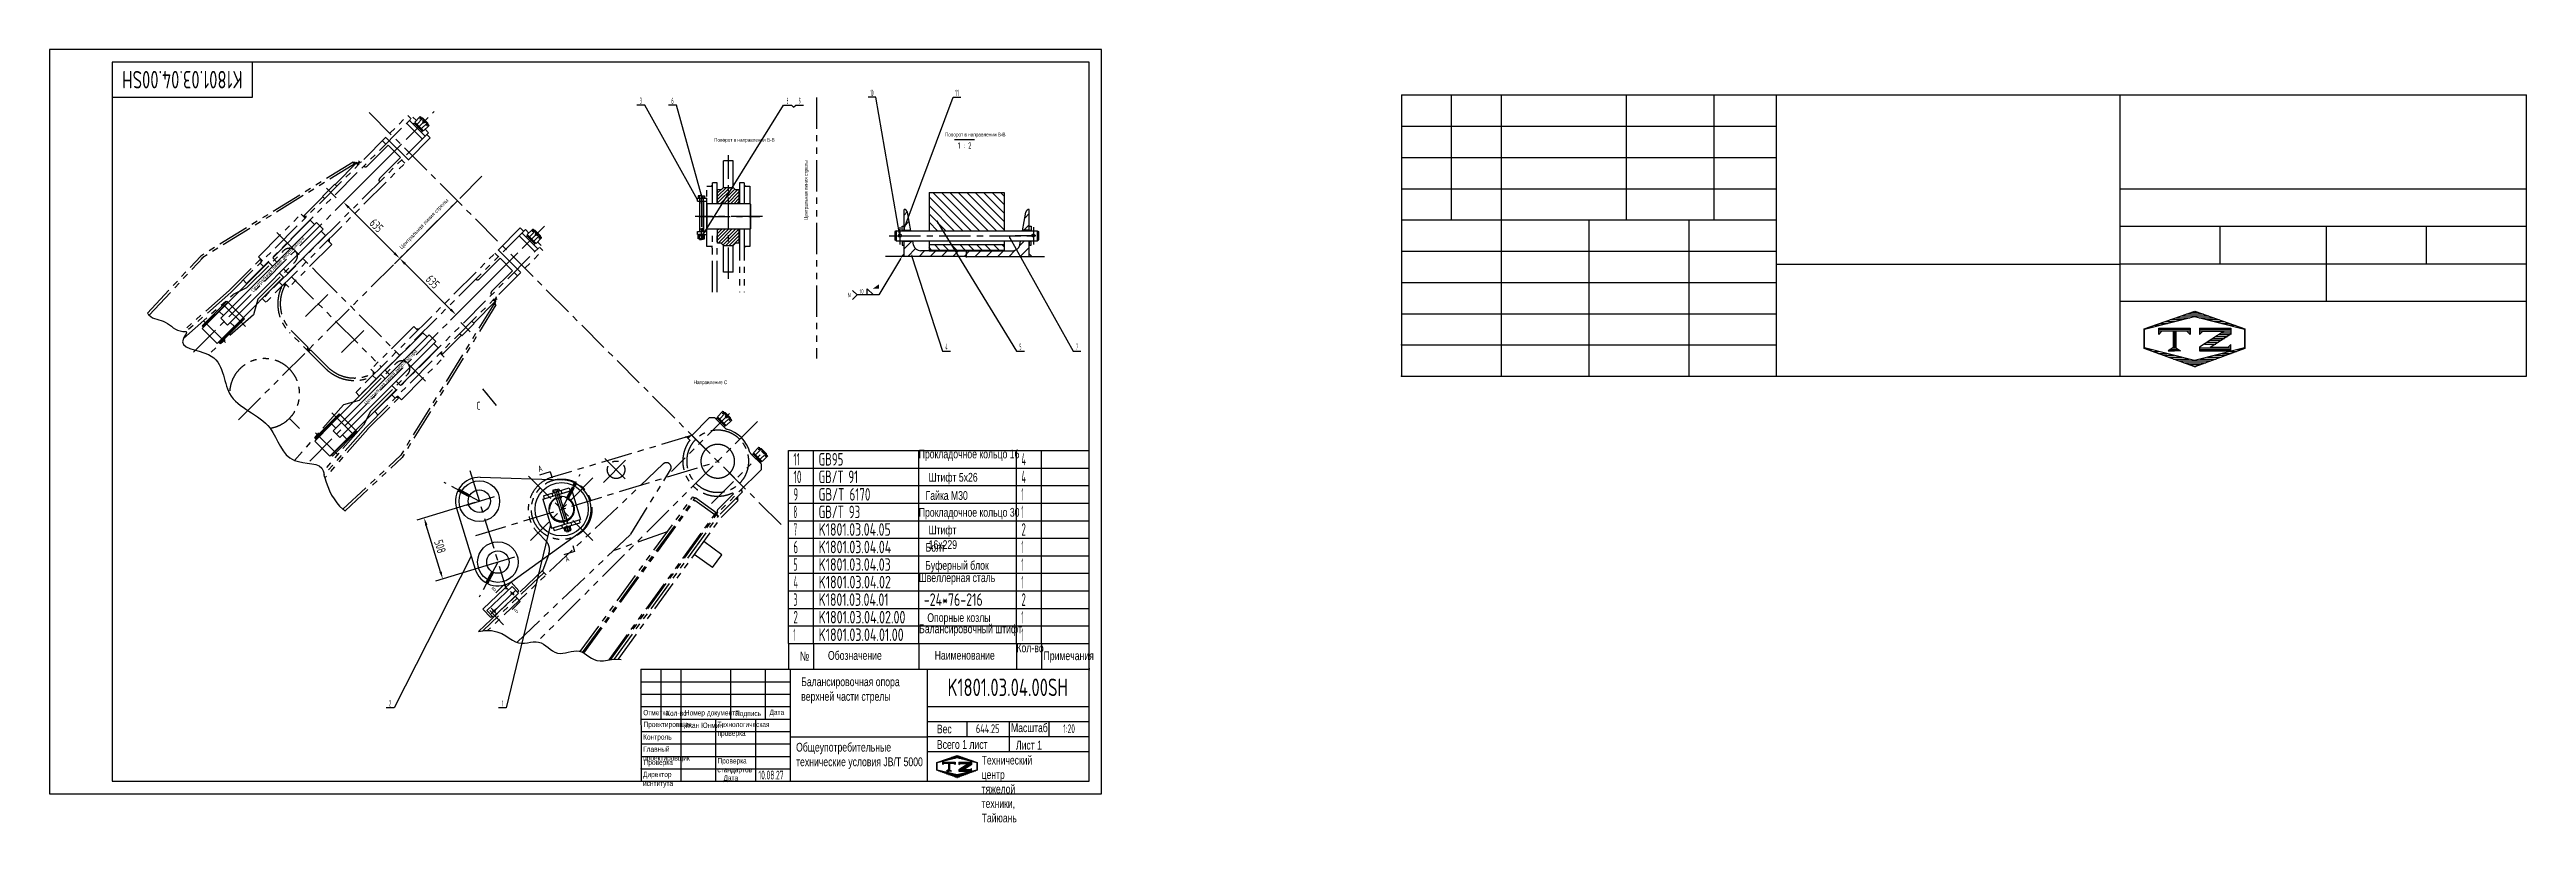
# Model space of a CAD drawing. Header units: millimetres. Extents: x 0 to 19776, y -228 to 5940.
import ezdxf
from ezdxf.enums import TextEntityAlignment as Align

# ---------------------------------------------------------------- set-up
doc = ezdxf.new("R2010")
doc.units = ezdxf.units.MM
doc.header["$LTSCALE"] = 200
for name, pattern in [('F', [0.75, 0.5, -0.25]), ('G', [2, 1.25, -0.25, 0.25, -0.25]), ('K', [2.5, 1.25, -0.25, 0.25, -0.25, 0.25, -0.25])]:
    doc.linetypes.add(name, pattern=pattern)
for name, color, linetype in [('01', 7, 'Continuous'), ('02', 1, 'Continuous'), ('04', 2, 'F'), ('05', 4, 'G'), ('07', 6, 'K'), ('08', 1, 'Continuous'), ('10', 1, 'Continuous'), ('11', 3, 'Continuous'), ('13', 3, 'Continuous'), ('THICK', 7, 'Continuous')]:
    doc.layers.add(name, color=color, linetype=linetype)
doc.styles.get("Standard").update_dxf_attribs({"font": 'isocp', "width": 0.707, "bigfont": 'intecad.shx'})
doc.dimstyles.new('INTE', dxfattribs={"dimscale": 20, "dimtxt": 3.5, "dimasz": 3, "dimexe": 3, "dimexo": 0, "dimgap": 1, "dimtad": 1, "dimdec": 3, "dimdsep": 46, "dimtxsty": 'Standard', "dimcen": 0, "dimclrd": 1, "dimclre": 1, "dimclrt": 3, "dimaunit": 1, "dimadec": 0, "dimazin": 0, "dimtfac": 1, "dimtdec": 3, "dimtmove": 0, "dimatfit": 0, "dimfxl": 1, "dimarcsym": 0})

msp = doc.modelspace()

# ---------------------------------------------------------------- texts
at = {"char_height": 35, "width": 29.971, "attachment_point": 1, "rotation": 45}
for insert in [(3527.0538, 1638.4058), (3704.802, 1464.3424)]:
    msp.add_mtext('{\\C3;B}', dxfattribs=dict(at, insert=insert))
at = {"layer": '01', "attachment_point": 1}
for s, insert, char_height in [('{\\fArial|b0|i0|c204|p34;Отметка}', (4739.9819, 669.5709), 42.363633), ('{\\fArial|b0|i0|c204|p34;Кол-во}', (4923.6997, 664.6976), 42.363633), ('{\\fArial|b0|i0|c204|p34;Номер документа}', (5072.5136, 667.9574), 42.363633), ('{\\fArial|b0|i0|c204|p34;Подпись}', (5473.2272, 663.0732), 42.363633), ('{\\fArial|b0|i0|c204|p34;Дата}', (5747.9909, 671.1953), 42.363633), ('{\\fArial|b0|i0|c204|p34;Контроль}', (4739.413, 475.1568), 42.363633), ('{\\fArial|b0|i0|c204|p34;Проектировщик}', (4741.8462, 574.9428), 42.363633), ('{\\fArial|b0|i0|c204|p34;\\C3;Чжан Юнмин}', (5059.5138, 568.4342), 42.363633), ('{\\fArial|b0|i0|c204|p34;Технологическая\\Pпроверка}', (5332.813, 575.2613), 42.363633), ('{\\fArial|b0|i0|c204|p34;Вес}', (7084.8937, 552.1622), 69.193933), ('{\\fArial|b0|i0|c204|p34;\\C0;Масштаб}', (7676.9084, 561.6284), 69.193933), ('{\\fArial|b0|i0|c204|p34;Главный\\Pпроектировщик}', (4739.0378, 377.6496), 42.363633), ('{\\fArial|b0|i0|c204|p34;Проверка}', (4743.178, 272.2898), 42.363633), ('{\\fArial|b0|i0|c204|p34;Проверка\\Pстандартов}', (5332.4073, 284.8764), 42.363633), ('{\\fArial|b0|i0|c204|p34;Директор\\Pиснтитута}', (4738.3862, 176.0375), 42.363633), ('{\\fArial|b0|i0|c204|p34;Дата}', (5380.5394, 147.7219), 42.363633)]:
    msp.add_mtext(s, dxfattribs=dict(at, insert=insert, char_height=char_height))
at = {"layer": '01', "insert": (7441.9865, 303.3011), "char_height": 69.193933, "width": 3.251641, "attachment_point": 1}
msp.add_mtext('{\\fArial|b0|i0|c204|p34;Технический центр\\Pтяжелой техники, Тайюань}', dxfattribs=at)
at = {"layer": '02', "width": 0.605172}
for p, p2 in [((5166.1007, 4731.4257), (5178.1007, 4731.4257)), ((5198.1007, 4765.1907), (5210.1007, 4765.1907)), ((7083.2301, 4551.5942), (7095.2301, 4551.5942)), ((5198.1007, 4433.1257), (5210.1007, 4433.1257)), ((6783.6318, 4444.4959), (6795.6318, 4444.4959)), ((6816.1318, 4501.9962), (6828.1318, 4501.9962)), ((7659.7763, 4428.2905), (7671.7763, 4428.2905)), ((6878.7924, 4279.4966), (6890.7924, 4279.4966)), ((3993.6971, 2139.2194), (4005.6971, 2139.2194)), ((3360.5694, 1885.9903), (3372.5694, 1885.9903))]:
    msp.add_text('●', height=20, dxfattribs=at).set_placement(p, p2, align=Align.FIT)
at = {"layer": '02', "attachment_point": 1}
for s, insert, char_height in [('{\\fArial|b0|i0|c204|p34;\\C3;Поворот в направлении В-В}', (5306.3026, 5234.0669), 30), ('{\\fArial|b0|i0|c204|p34;\\C3;Поворот в направлении В-В}', (7149.0412, 5276.5642), 30), ('{\\fArial|b0|i0|c204|p34;\\C0;Направление С}', (5141.753, 3299.5671), 30), ('{\\fArial|b0|i0|c204|p34;\\C3;Прокладочное кольцо\\fArial|b0|i0|c0|p34; 16}', (6939.28, 2747.3903), 70), ('{\\fArial|b0|i0|c204|p34;\\C3;Гайка М30}', (6994.3783, 2415.9896), 70), ('{\\fArial|b0|i0|c204|p34;\\C3;Штифт 5х26}', (7018.5628, 2561.409), 70), ('{\\fArial|b0|i0|c204|p34;\\C3;Болт}', (6994.3783, 2002.6978), 70), ('{\\fArial|b0|i0|c204|p34;\\C3;Буферный блок}', (6990.9312, 1858.0457), 70), ('{\\fArial|b0|i0|c204|p34;\\C3;Швеллерная сталь}', (6940, 1760), 70), ('{\\fArial|b0|i0|c204|p34;\\C3;Опорные козлы}', (7008.1666, 1441.3097), 70), ('{\\fArial|b0|i0|c204|p34;\\C3;Балансировочный штифт}', (6942.6721, 1351.7632), 70), ('{\\fArial|b0|i0|c204|p34;\\C0;Кол-во}', (7720, 1200), 70), ('{\\fArial|b0|i0|c204|p34;\\C0;№}', (5991.1572, 1133.8946), 70), ('{\\fArial|b0|i0|c204|p34;\\C0;Обозначение}', (6214.8761, 1139.5067), 70), ('{\\fArial|b0|i0|c204|p34;\\C0;Наименование}', (7066.6466, 1140.7828), 70), ('{\\fArial|b0|i0|c204|p34;\\C0;Примечания}', (7936.3412, 1136.9705), 70), ('{\\fArial|b0|i0|c204|p34;\\C3;Балансировочная опора\\Pверхней части стрелы}', (6000.8939, 929.3711), 70), ('{\\fArial|b0|i0|c204|p34;\\C0;Общеупотребительные\\Pтехнические условия \\fArial|b0|i0|c0|p34;JB/T 5000}', (5960.2927, 407.1606), 70), ('{\\fArial|b0|i0|c204|p34;\\C0;Всего 1 лист}', (7084.4064, 428.8115), 70), ('{\\fArial|b0|i0|c204|p34;\\C0;Лист 1}', (7715.5353, 423.3987), 70)]:
    msp.add_mtext(s, dxfattribs=dict(at, insert=insert, char_height=char_height))
at = {"layer": '02', "char_height": 30, "attachment_point": 1}
for s, insert, rotation in [('{\\fArial|b0|i0|c204|p34;\\C3;Центральная линия стрелы}', (6023.8153, 4579.1834), 90), ('{\\fArial|b0|i0|c204|p34;\\W1;\\C3;Центральная линия стрелы}', (2790.6756, 4365.3216), 46.14435956), ('{\\fArial|b0|i0|c204|p34;\\C3;Центральная линия амортизатора}', (1605.1174, 4022.2311), 46.56638016), ('{\\fArial|b0|i0|c204|p34;\\C3;Центральная линия амортизатора}', (2507.7907, 3121.4749), 46.56638016)]:
    msp.add_mtext(s, dxfattribs=dict(at, insert=insert, rotation=rotation))
at = {"layer": '02', "char_height": 70, "attachment_point": 1}
for s, insert, width in [('{\\fArial|b0|i0|c204|p34;\\C3;Прокладочное кольцо 30}', (6940, 2281.6698), 805.842015), ('{\\fArial|b0|i0|c204|p34;\\C3;Штифт 16х229}', (7018.5079, 2140.4618), 3.447061)]:
    msp.add_mtext(s, dxfattribs=dict(at, insert=insert, width=width))
at = {"layer": '11', "width": 0.696239}
msp.add_text('K1801.03.04.00SH', height=140, rotation=180, dxfattribs=at).set_placement((1540.3004, 5770), (579.6996, 5770), align=Align.FIT)
at = {"layer": '11'}
for s, height, width, p, p2 in [('3', 49.4975, 0.527686, (4713.2501, 5506.6164), (4728.6976, 5506.6164)), ('6', 49.4975, 0.600695, (4964.8863, 5506.6164), (4982.7144, 5506.6164)), ('8', 49.4975, 0.514182, (5884.9226, 5506.6164), (5898.9204, 5506.6164)), ('9', 49.4975, 0.579528, (5980.3616, 5506.6164), (5998.1921, 5506.6164)), ('10', 49.49747, 0.47098, (6554.0039, 5569.8203), (6578.5002, 5569.8203)), ('11', 49.49747, 0.749243, (7229.0643, 5569.8203), (7260.5871, 5569.8203)), ('4', 49.4975, 0.543846, (7152.5564, 3543.5336), (7170.0538, 3543.5336)), ('5', 49.4975, 0.527686, (7744.0002, 3543.5336), (7759.4476, 3543.5336)), ('7', 49.4975, 0.514182, (8195.4543, 3543.5336), (8209.4522, 3543.5336)), ('11', 100, 0.582235, (5940, 2620), (5989.49, 2620)), ('10', 100, 0.606076, (5940, 2480), (6003.6857, 2480)), ('GB/T 91', 100, 0.691749, (6140, 2480), (6454.9877, 2480)), ('GB95', 100, 0.683012, (6140, 2620), (6337.7262, 2620)), ('4', 100, 0.543846, (7760, 2620), (7795.35, 2620)), ('4', 100, 0.543846, (7760, 2480), (7795.35, 2480)), ('9', 100, 0.579528, (5940, 2340), (5976.0231, 2340)), ('GB/T 6170', 100, 0.69533, (6140, 2340), (6553.7763, 2340)), ('1', 100, 0.404, (7760, 2340), (7774.14, 2340)), ('8', 100, 0.514182, (5940, 2200), (5968.28, 2200)), ('GB/T 93', 100, 0.692517, (6140, 2200), (6472.0562, 2200)), ('1', 100, 0.404, (7760, 2200), (7774.14, 2200)), ('7', 100, 0.514182, (5940, 2060), (5968.28, 2060)), ('6', 100, 0.600695, (5940, 1920), (5976.018, 1920)), ('K1801.03.04.05', 100, 0.694217, (6140, 2060), (6715.952, 2060)), ('K1801.03.04.04', 100, 0.694307, (6140, 1920), (6720.0935, 1920)), ('1', 100, 0.404, (7760, 1920), (7774.14, 1920)), ('2', 100, 0.562593, (7760, 2060), (7794.3215, 2060)), ('5', 100, 0.527686, (5940, 1780), (5971.2085, 1780)), ('K1801.03.04.03', 100, 0.694217, (6140, 1780), (6715.952, 1780)), ('1', 100, 0.404, (7760, 1780), (7774.14, 1780)), ('3', 100, 0.527686, (5940, 1500), (5971.2085, 1500)), ('4', 100, 0.543846, (5940, 1640), (5975.35, 1640)), ('K1801.03.04.01', 100, 0.693834, (6140, 1500), (6698.8835, 1500)), ('K1801.03.04.02', 100, 0.694246, (6140, 1640), (6717.2697, 1640)), ('-24*76-216', 100, 0.691404, (6980, 1500), (7450.1272, 1500)), ('1', 100, 0.404, (7760, 1640), (7774.14, 1640)), ('2', 100, 0.562593, (7760, 1500), (7794.3215, 1500)), ('2', 100, 0.562593, (5940, 1360), (5974.3215, 1360)), ('K1801.03.04.02.00', 100, 0.696348, (6140, 1360), (6833.2692, 1360)), ('1', 100, 0.404, (7760, 1360), (7774.14, 1360)), ('1', 100, 0.404, (5940, 1220), (5954.14, 1220)), ('K1801.03.04.01.00', 100, 0.69613, (6140, 1220), (6819.1292, 1220)), ('1', 100, 0.404, (7760, 1220), (7774.14, 1220)), ('K1801.03.04.00SH', 140, 0.696239, (7169.6996, 780), (8130.3004, 780)), ('2', 49.4975, 0.562593, (2710.661, 697.2259), (2727.6493, 697.2259)), ('1', 49.4975, 0.404, (3611.5704, 697.2259), (3618.5693, 697.2259)), ('644.25', 70, 0.69062, (7395.9377, 485), (7584.0623, 485)), ('1:20', 70, 0.655288, (8092.965, 485), (8187.035, 485)), ('10.08.27', 70, 0.642055, (5660, 115), (5860, 115))]:
    msp.add_text(s, height=height, dxfattribs=dict(at, width=width)).set_placement(p, p2, align=Align.FIT)
at = {"layer": '11', "width": 0.707}
msp.add_text('1 : 2', height=50, dxfattribs=at).set_placement((7305.9795, 5149.1886), align=Align.CENTER)
msp.add_text('C', height=63, dxfattribs=at).set_placement((3407.3102, 3047.3178), align=Align.BOTTOM_LEFT)
for p in [(3911.1215, 2554.0904), (4125.3879, 1834.2634)]:
    msp.add_text('A', height=49, rotation=17, dxfattribs=at).set_placement(p, align=Align.BOTTOM_LEFT)

# ---------------------------------------------------------------- blocks, each defined once
blk = doc.blocks.new('*U1')
at = {"layer": '01'}
for p, q in [((-23, 8), (-23, 0)), ((0, 8), (-23, 8)), ((-23, 0), (0, 0)), ((0, 0), (-4, 8)), ((0, 8), (4, 0)), ((0, 8), (23, 8)), ((23, 0), (0, 0)), ((23, 8), (23, 0))]:
    blk.add_line(p, q, dxfattribs=at)
at = {"layer": '05'}
blk.add_line((0, 10), (0, -2), dxfattribs=at)
blk = doc.blocks.new('*U2')
at = {"layer": '01'}
for p, q in [((-26, 0), (-26, 25)), ((-26, 25), (0, 25)), ((-26, 15), (0, 15)), ((0, 25), (0, 0)), ((0, -25), (0, 0)), ((-26, 0), (-26, -25)), ((-26, -15), (0, -15)), ((-26, -25), (0, -25))]:
    blk.add_line(p, q, dxfattribs=at)
at = {"layer": '05'}
blk.add_line((-27, 0), (1, 0), dxfattribs=at)
blk = doc.blocks.new('*D3')
at = {"layer": '08', "color": 1, "lineweight": -2}
for p, q in [((2807, 5182), (2304, 4679)), ((2389, 4679), (2753, 4315)), ((3256, 4733), (2753, 4230))]:
    blk.add_line(p, q, dxfattribs=at)
at = {"layer": '08', "color": 1}
for points in [[(2396, 4686), (2382, 4672), (2347, 4722)], [(2760, 4322), (2746, 4308), (2796, 4273)]]:
    blk.add_solid(points, dxfattribs=at)
at = {"layer": 'Defpoints', "color": 0}
for p in [(2807, 5182), (3256, 4733), (2796, 4273)]:
    blk.add_point(p, dxfattribs=at)
at = {"layer": '08', "color": 3, "insert": (2610, 4536), "char_height": 70, "attachment_point": 5, "rotation": 315}
blk.add_mtext('635', dxfattribs=at)
blk = doc.blocks.new('*D4')
at = {"layer": '08', "color": 1, "lineweight": -2}
for p, q in [((3256, 4733), (2753, 4230)), ((2838, 4230), (3202, 3866)), ((3705, 4284), (3202, 3781))]:
    blk.add_line(p, q, dxfattribs=at)
at = {"layer": '08', "color": 1}
for points in [[(2845, 4237), (2831, 4223), (2796, 4273)], [(3209, 3873), (3195, 3859), (3245, 3824)]]:
    blk.add_solid(points, dxfattribs=at)
at = {"layer": 'Defpoints', "color": 0}
for p in [(3256, 4733), (3705, 4284), (3245, 3824)]:
    blk.add_point(p, dxfattribs=at)
at = {"layer": '08', "color": 3, "insert": (3059, 4087), "char_height": 70, "attachment_point": 5, "rotation": 315}
blk.add_mtext('635', dxfattribs=at)
blk = doc.blocks.new('*U5', base_point=(6530, 3976))
at = {"layer": '01'}
blk.add_lwpolyline([(6245, 3708), (6295, 3658), (6245, 3658)], close=True, dxfattribs=at)
blk.add_solid([(6340, 3743), (6290, 3708), (6340, 3658), (6340, 3708)], dxfattribs=at)
at = {"layer": '02'}
blk.add_lwpolyline([(6530, 3976, 0, 8, 0), (6512, 3946, 8, 8, 0)], format="xyseb", dxfattribs=at)
for points in [[(6512, 3946), (6340, 3658), (6165, 3658)], [(6129, 3693), (6165, 3658), (6129, 3622)]]:
    blk.add_lwpolyline(points, dxfattribs=at)
at = {"layer": '13', "width": 1.010989}
blk.add_text('N', height=35, dxfattribs=at).set_placement((6090, 3640), (6113, 3640), align=Align.FIT)
at = {"layer": '13', "width": 0.707}
blk.add_text('10', height=35, dxfattribs=at).set_placement((6185, 3669))
blk = doc.blocks.new('*D6')
at = {"layer": '08', "color": 1, "lineweight": -2}
for p, q in [((3396, 2325), (2933, 2183)), ((3122, 1773), (3008, 2144)), ((3544, 1839), (3082, 1698))]:
    blk.add_line(p, q, dxfattribs=at)
at = {"layer": '08', "color": 1}
for points in [[(3018, 2146), (2999, 2141), (2991, 2201)], [(3131, 1775), (3112, 1770), (3139, 1715)]]:
    blk.add_solid(points, dxfattribs=at)
at = {"layer": 'Defpoints', "color": 0}
for p in [(2991, 2201), (3396, 2325), (3544, 1839)]:
    blk.add_point(p, dxfattribs=at)
at = {"layer": '08', "color": 3, "insert": (3118, 1974), "char_height": 70, "attachment_point": 5, "rotation": 287}
blk.add_mtext('508', dxfattribs=at)
blk = doc.blocks.new('*U19', base_point=(251.96, 168.31))
at = {"layer": '01'}
for p, q in [((251.96, 168.31), (251.96, 182.31)), ((195.96, 168.31), (251.96, 168.31))]:
    blk.add_line(p, q, dxfattribs=at)
blk = doc.blocks.new('*U20')
at = {"layer": '04'}
blk.add_blockref('*U19', (0, 0), dxfattribs=at)
blk = doc.blocks.new('*U21')
at = {"layer": '01'}
for points in [[(415, 292), (25, 292)], [(25, 292), (25, 5)], [(415, 5), (415, 292)], [(25, 5), (415, 5)]]:
    blk.add_lwpolyline(points, dxfattribs=at)
at = {"layer": '02'}
for points in [[(420, 297), (0, 297)], [(0, 297), (0, 0)], [(420, 0), (420, 297)], [(0, 0), (420, 0)]]:
    blk.add_lwpolyline(points, dxfattribs=at)
blk = doc.blocks.new('*U24')
at = {"layer": '01'}
for p, q in [((0, -140), (0, 0)), ((2400, -140), (2400, 0))]:
    blk.add_line(p, q, dxfattribs=at)
at = {"layer": '02'}
for p, q in [((0, 0), (200, 0)), ((200, -140), (200, 0)), ((200, 0), (1040, 0)), ((1040, -140), (1040, 0)), ((1040, 0), (1820, 0)), ((1820, -140), (1820, 0)), ((1820, 0), (2020, 0)), ((2020, -140), (2020, 0)), ((2020, 0), (2400, 0))]:
    blk.add_line(p, q, dxfattribs=at)
blk = doc.blocks.new('*U25')
at = {"layer": '01'}
for p, q in [((0, -140), (0, 0)), ((2400, -140), (2400, 0))]:
    blk.add_line(p, q, dxfattribs=at)
at = {"layer": '02'}
for p, q in [((0, 0), (200, 0)), ((200, -140), (200, 0)), ((200, 0), (1040, 0)), ((1040, -140), (1040, 0)), ((1040, 0), (1820, 0)), ((1820, -140), (1820, 0)), ((1820, 0), (2020, 0)), ((2020, -140), (2020, 0)), ((2020, 0), (2400, 0))]:
    blk.add_line(p, q, dxfattribs=at)
blk = doc.blocks.new('*U26')
at = {"layer": '01'}
for p, q in [((0, -140), (0, 0)), ((2400, -140), (2400, 0))]:
    blk.add_line(p, q, dxfattribs=at)
at = {"layer": '02'}
for p, q in [((0, 0), (200, 0)), ((200, -140), (200, 0)), ((200, 0), (1040, 0)), ((1040, -140), (1040, 0)), ((1040, 0), (1820, 0)), ((1820, -140), (1820, 0)), ((1820, 0), (2020, 0)), ((2020, -140), (2020, 0)), ((2020, 0), (2400, 0))]:
    blk.add_line(p, q, dxfattribs=at)
blk = doc.blocks.new('*U27')
at = {"layer": '01'}
for p, q in [((0, -140), (0, 0)), ((2400, -140), (2400, 0))]:
    blk.add_line(p, q, dxfattribs=at)
at = {"layer": '02'}
for p, q in [((0, 0), (200, 0)), ((200, -140), (200, 0)), ((200, 0), (1040, 0)), ((1040, -140), (1040, 0)), ((1040, 0), (1820, 0)), ((1820, -140), (1820, 0)), ((1820, 0), (2020, 0)), ((2020, -140), (2020, 0)), ((2020, 0), (2400, 0))]:
    blk.add_line(p, q, dxfattribs=at)
blk = doc.blocks.new('*U28')
at = {"layer": '01'}
for p, q in [((0, -140), (0, 0)), ((2400, -140), (2400, 0))]:
    blk.add_line(p, q, dxfattribs=at)
at = {"layer": '02'}
for p, q in [((0, 0), (200, 0)), ((200, -140), (200, 0)), ((200, 0), (1040, 0)), ((1040, -140), (1040, 0)), ((1040, 0), (1820, 0)), ((1820, -140), (1820, 0)), ((1820, 0), (2020, 0)), ((2020, -140), (2020, 0)), ((2020, 0), (2400, 0))]:
    blk.add_line(p, q, dxfattribs=at)
blk = doc.blocks.new('*U29')
at = {"layer": '01'}
for p, q in [((0, -140), (0, 0)), ((2400, -140), (2400, 0))]:
    blk.add_line(p, q, dxfattribs=at)
at = {"layer": '02'}
for p, q in [((0, 0), (200, 0)), ((200, -140), (200, 0)), ((200, 0), (1040, 0)), ((1040, -140), (1040, 0)), ((1040, 0), (1820, 0)), ((1820, -140), (1820, 0)), ((1820, 0), (2020, 0)), ((2020, -140), (2020, 0)), ((2020, 0), (2400, 0))]:
    blk.add_line(p, q, dxfattribs=at)
blk = doc.blocks.new('*U30')
at = {"layer": '01'}
for p, q in [((0, -140), (0, 0)), ((2400, -140), (2400, 0))]:
    blk.add_line(p, q, dxfattribs=at)
at = {"layer": '02'}
for p, q in [((0, 0), (200, 0)), ((200, -140), (200, 0)), ((200, 0), (1040, 0)), ((1040, -140), (1040, 0)), ((1040, 0), (1820, 0)), ((1820, -140), (1820, 0)), ((1820, 0), (2020, 0)), ((2020, -140), (2020, 0)), ((2020, 0), (2400, 0))]:
    blk.add_line(p, q, dxfattribs=at)
blk = doc.blocks.new('*U31')
at = {"layer": '01'}
for p, q in [((0, -140), (0, 0)), ((2400, -140), (2400, 0))]:
    blk.add_line(p, q, dxfattribs=at)
at = {"layer": '02'}
for p, q in [((0, 0), (200, 0)), ((200, -140), (200, 0)), ((200, 0), (1040, 0)), ((1040, -140), (1040, 0)), ((1040, 0), (1820, 0)), ((1820, -140), (1820, 0)), ((1820, 0), (2020, 0)), ((2020, -140), (2020, 0)), ((2020, 0), (2400, 0))]:
    blk.add_line(p, q, dxfattribs=at)
blk = doc.blocks.new('*U32')
at = {"layer": '01'}
for p, q in [((0, -140), (0, 0)), ((2400, -140), (2400, 0))]:
    blk.add_line(p, q, dxfattribs=at)
at = {"layer": '02'}
for p, q in [((0, 0), (200, 0)), ((200, -140), (200, 0)), ((200, 0), (1040, 0)), ((1040, -140), (1040, 0)), ((1040, 0), (1820, 0)), ((1820, -140), (1820, 0)), ((1820, 0), (2020, 0)), ((2020, -140), (2020, 0)), ((2020, 0), (2400, 0))]:
    blk.add_line(p, q, dxfattribs=at)
blk = doc.blocks.new('*U33')
at = {"layer": '01'}
for p, q in [((0, -140), (0, 0)), ((2400, -140), (2400, 0))]:
    blk.add_line(p, q, dxfattribs=at)
at = {"layer": '02'}
for p, q in [((0, 0), (200, 0)), ((200, -140), (200, 0)), ((200, 0), (1040, 0)), ((1040, -140), (1040, 0)), ((1040, 0), (1820, 0)), ((1820, -140), (1820, 0)), ((1820, 0), (2020, 0)), ((2020, -140), (2020, 0)), ((2020, 0), (2400, 0))]:
    blk.add_line(p, q, dxfattribs=at)
blk = doc.blocks.new('*U34')
at = {"layer": '01'}
for p, q in [((0, -140), (0, 0)), ((0, 0), (200, 0)), ((200, 0), (1040, 0)), ((1040, 0), (1820, 0)), ((1820, 0), (2020, 0)), ((2020, 0), (2400, 0)), ((2400, -140), (2400, 0))]:
    blk.add_line(p, q, dxfattribs=at)
at = {"layer": '02'}
for p, q in [((200, -140), (200, 0)), ((1040, -140), (1040, 0)), ((1820, -140), (1820, 0)), ((2020, -140), (2020, 0))]:
    blk.add_line(p, q, dxfattribs=at)
blk = doc.blocks.new('*X38')
at = {"color": 0}
for p, q in [((127.06, 7.8), (132.06, 7.8)), ((127.06, 7.5), (132.06, 7.5)), ((127.06, 7.2), (127.32, 7.2)), ((127.84, 5.4), (129.64, 5.4)), ((128.3, 5.7), (130.1, 5.7)), ((128.77, 6), (130.57, 6)), ((129.23, 6.3), (131.04, 6.3)), ((129.7, 6.6), (131.51, 6.6)), ((130.16, 6.9), (131.98, 6.9)), ((130.62, 7.2), (132.06, 7.2))]:
    blk.add_line(p, q, dxfattribs=at)
blk = doc.blocks.new('*X39')
at = {"color": 0}
for p, q in [((127.06, 4.8), (132.06, 4.8)), ((127.06, 4.5), (132.06, 4.5)), ((131.84, 5.1), (132.06, 5.1))]:
    blk.add_line(p, q, dxfattribs=at)
blk = doc.blocks.new('*X37')
at = {"color": 0}
for p, q in [((122.34, 4.5), (123.72, 4.5)), ((122.82, 4.8), (123.24, 4.8))]:
    blk.add_line(p, q, dxfattribs=at)
blk = doc.blocks.new('*X36')
at = {"color": 0}
for p, q in [((120.53, 7.8), (125.53, 7.8)), ((120.53, 7.5), (125.53, 7.5)), ((120.53, 7.2), (120.79, 7.2)), ((125.27, 7.2), (125.53, 7.2))]:
    blk.add_line(p, q, dxfattribs=at)
blk = doc.blocks.new('*X35')
at = {"color": 0}
for p, q in [((124.97, 10.2), (127.67, 10.2)), ((125.83, 10.5), (126.82, 10.5)), ((118.22, 7.8), (118.32, 7.8)), ((118.22, 7.5), (118.27, 7.5)), ((118.22, 7.2), (118.27, 7.2)), ((118.22, 6.9), (118.27, 6.9)), ((118.22, 6.6), (118.27, 6.6)), ((118.22, 6.3), (118.27, 6.3)), ((118.22, 6), (118.27, 6)), ((118.22, 5.7), (118.27, 5.7)), ((118.22, 5.4), (118.27, 5.4)), ((118.22, 5.1), (118.27, 5.1)), ((118.22, 4.8), (118.27, 4.8)), ((118.79, 4.5), (119.42, 4.5)), ((118.94, 8.1), (119.52, 8.1)), ((119.61, 4.2), (120.62, 4.2)), ((119.8, 8.4), (120.72, 8.4)), ((120.43, 3.9), (121.82, 3.9)), ((120.66, 8.7), (121.92, 8.7)), ((121.26, 3.6), (123.02, 3.6)), ((121.52, 9), (123.12, 9)), ((122.08, 3.3), (124.22, 3.3)), ((122.38, 9.3), (124.32, 9.3)), ((122.91, 3), (125.42, 3)), ((123.24, 9.6), (125.52, 9.6)), ((123.73, 2.7), (128.89, 2.7)), ((124.1, 9.9), (128.52, 9.9)), ((124.55, 2.4), (128.07, 2.4)), ((125.38, 2.1), (127.26, 2.1)), ((126.2, 1.8), (126.45, 1.8)), ((127.02, 9.6), (129.37, 9.6)), ((127.12, 3), (129.7, 3)), ((128.22, 9.3), (130.22, 9.3)), ((128.32, 3.3), (130.51, 3.3)), ((129.42, 9), (131.07, 9)), ((129.52, 3.6), (131.32, 3.6)), ((130.62, 8.7), (131.92, 8.7)), ((130.72, 3.9), (132.14, 3.9)), ((131.82, 8.4), (132.77, 8.4)), ((131.92, 4.2), (132.95, 4.2)), ((133.02, 8.1), (133.62, 8.1)), ((133.12, 4.5), (133.76, 4.5)), ((134.22, 7.8), (134.32, 7.8)), ((134.27, 7.5), (134.32, 7.5)), ((134.27, 7.2), (134.32, 7.2)), ((134.27, 6.9), (134.32, 6.9)), ((134.27, 6.6), (134.32, 6.6)), ((134.27, 6.3), (134.32, 6.3)), ((134.27, 6), (134.32, 6)), ((134.27, 5.7), (134.32, 5.7)), ((134.27, 5.4), (134.32, 5.4)), ((134.27, 5.1), (134.32, 5.1)), ((134.27, 4.8), (134.32, 4.8))]:
    blk.add_line(p, q, dxfattribs=at)
blk = doc.blocks.new('*X44')
at = {"color": 0}
for p, q in [((127.06, 7.8), (132.06, 7.8)), ((127.06, 7.5), (132.06, 7.5)), ((127.06, 7.2), (127.32, 7.2)), ((127.84, 5.4), (129.64, 5.4)), ((128.3, 5.7), (130.1, 5.7)), ((128.77, 6), (130.57, 6)), ((129.23, 6.3), (131.04, 6.3)), ((129.7, 6.6), (131.51, 6.6)), ((130.16, 6.9), (131.98, 6.9)), ((130.62, 7.2), (132.06, 7.2))]:
    blk.add_line(p, q, dxfattribs=at)
blk = doc.blocks.new('*X45')
at = {"color": 0}
for p, q in [((127.06, 4.8), (132.06, 4.8)), ((127.06, 4.5), (132.06, 4.5)), ((131.84, 5.1), (132.06, 5.1))]:
    blk.add_line(p, q, dxfattribs=at)
blk = doc.blocks.new('*X43')
at = {"color": 0}
for p, q in [((122.34, 4.5), (123.72, 4.5)), ((122.82, 4.8), (123.24, 4.8))]:
    blk.add_line(p, q, dxfattribs=at)
blk = doc.blocks.new('*X42')
at = {"color": 0}
for p, q in [((120.53, 7.8), (125.53, 7.8)), ((120.53, 7.5), (125.53, 7.5)), ((120.53, 7.2), (120.79, 7.2)), ((125.27, 7.2), (125.53, 7.2))]:
    blk.add_line(p, q, dxfattribs=at)
blk = doc.blocks.new('*X41')
at = {"color": 0}
for p, q in [((118.94, 8.1), (119.52, 8.1)), ((119.8, 8.4), (120.72, 8.4)), ((120.66, 8.7), (121.92, 8.7)), ((121.52, 9), (123.12, 9)), ((122.38, 9.3), (124.32, 9.3)), ((123.24, 9.6), (125.52, 9.6)), ((124.1, 9.9), (128.52, 9.9)), ((124.97, 10.2), (127.67, 10.2)), ((125.83, 10.5), (126.82, 10.5)), ((127.02, 9.6), (129.37, 9.6)), ((128.22, 9.3), (130.22, 9.3)), ((129.42, 9), (131.07, 9)), ((130.62, 8.7), (131.92, 8.7)), ((131.82, 8.4), (132.77, 8.4)), ((133.02, 8.1), (133.62, 8.1)), ((118.22, 7.8), (118.32, 7.8)), ((118.22, 7.5), (118.27, 7.5)), ((118.22, 7.2), (118.27, 7.2)), ((118.22, 6.9), (118.27, 6.9)), ((118.22, 6.6), (118.27, 6.6)), ((118.22, 6.3), (118.27, 6.3)), ((118.22, 6), (118.27, 6)), ((118.22, 5.7), (118.27, 5.7)), ((118.22, 5.4), (118.27, 5.4)), ((118.22, 5.1), (118.27, 5.1)), ((118.22, 4.8), (118.27, 4.8)), ((118.79, 4.5), (119.42, 4.5)), ((119.61, 4.2), (120.62, 4.2)), ((131.92, 4.2), (132.95, 4.2)), ((133.12, 4.5), (133.76, 4.5)), ((134.22, 7.8), (134.32, 7.8)), ((134.27, 7.5), (134.32, 7.5)), ((134.27, 7.2), (134.32, 7.2)), ((134.27, 6.9), (134.32, 6.9)), ((134.27, 6.6), (134.32, 6.6)), ((134.27, 6.3), (134.32, 6.3)), ((134.27, 6), (134.32, 6)), ((134.27, 5.7), (134.32, 5.7)), ((134.27, 5.4), (134.32, 5.4)), ((134.27, 5.1), (134.32, 5.1)), ((134.27, 4.8), (134.32, 4.8)), ((120.43, 3.9), (121.82, 3.9)), ((121.26, 3.6), (123.02, 3.6)), ((122.08, 3.3), (124.22, 3.3)), ((122.91, 3), (125.42, 3)), ((123.73, 2.7), (128.89, 2.7)), ((124.55, 2.4), (128.07, 2.4)), ((125.38, 2.1), (127.26, 2.1)), ((126.2, 1.8), (126.45, 1.8)), ((127.12, 3), (129.7, 3)), ((128.32, 3.3), (130.51, 3.3)), ((129.52, 3.6), (131.32, 3.6)), ((130.72, 3.9), (132.14, 3.9))]:
    blk.add_line(p, q, dxfattribs=at)

# ---------------------------------------------------------------- dimensions: what is measured, and where the dimension line sits
at = {"layer": '08'}
for p1, p2, distance, picture, middle in [((2807.1936, 5182.0419), (3256.2065, 4733.0291), -651.0999, '*D3', (2610.1938, 4536.0293)), ((3256.2065, 4733.0291), (3705.2193, 4284.0163), -651.0999, '*D4', (3059.2066, 4087.0165)), ((3544.3826, 1838.9968), (3395.8578, 2324.7996), 423.6642, '*D6', (3117.5649, 1974.1113))]:
    dim = msp.add_aligned_dim(p1=p1, p2=p2, distance=distance, dimstyle='INTE', dxfattribs=at)
    dim.commit()
    dim.dimension.update_dxf_attribs({"geometry": picture, "text_midpoint": middle})

# ---------------------------------------------------------------- hatches: boundary and pattern name
at = {"layer": '07'}
for points in [[(2446.1638, 5032.438), (2434.9607, 5025.5428), (2425.8736, 5040.3072)], [(2489.6005, 5044.054), (2463.2624, 5017.7158), (2451.9932, 5036.0258)], [(2476.2052, 5042.5479), (2482.1499, 5036.6033), (2489.1734, 5043.6269)], [(5277.1007, 4849.9257), (5293.1007, 4849.9257), (5293.1007, 4865.9257)], [(5563.1007, 4849.9257), (5547.1007, 4849.9257), (5547.1007, 4865.9257)], [(2029.9029, 4606.9837), (2041.2166, 4595.67), (2052.5303, 4606.9837)], [(2232.1354, 4404.7512), (2220.8217, 4416.0649), (2232.1354, 4427.3786)], [(5277.1007, 4366.9257), (5293.1007, 4366.9257), (5293.1007, 4350.9257)], [(5563.1007, 4366.9257), (5547.1007, 4366.9257), (5547.1007, 4350.9257)], [(1688.3703, 4265.4511), (1699.684, 4254.1374), (1688.3703, 4242.8237)], [(1890.6029, 4063.2186), (1879.2891, 4074.5323), (1867.9754, 4063.2186)], [(3567.2313, 3966.4232), (3540.8931, 3940.0851), (3559.2031, 3928.8159)], [(3565.7252, 3953.0279), (3559.7806, 3958.9725), (3566.8042, 3965.9961)], [(3555.6153, 3922.9865), (3548.7201, 3911.7833), (3563.4846, 3902.6963)], [(2927.9285, 3708.9581), (2939.2422, 3697.6444), (2950.5559, 3708.9581)], [(2586.3959, 3367.4255), (2597.7096, 3356.1118), (2586.3959, 3344.7981)], [(3130.161, 3529.353), (3118.8473, 3518.0393), (3130.161, 3506.7256)], [(2788.6285, 3165.193), (2777.3148, 3176.5067), (2766.001, 3165.193)], [(5088.1057, 2847.3897), (5101.5408, 2833.9547), (5126.3794, 2858.7933)], [(5526.9764, 2414.1759), (5527.5925, 2434.1057), (5517.3195, 2423.8328)], [(5328.522, 2235.0353), (5320.9969, 2224.6889), (5337.2401, 2213.0195)], [(5494.9134, 2343.6312), (5494.4582, 2372.6871), (5480.1578, 2358.3868)]]:
    msp.add_hatch(color=256, dxfattribs=at).paths.add_polyline_path(points)
h = msp.add_hatch(color=256, dxfattribs=at)
h.paths.add_polyline_path([(2062.8904, 3563.5155), (2053.9035, 3544.2432), (2060.662, 3537.4847), (2074.7916, 3551.6143)])
h.paths.add_polyline_path([(2074.7916, 3551.6143), (2060.662, 3537.4847), (2067.4205, 3530.7262), (2086.6928, 3539.713)])
at = {"layer": '10'}
h = msp.add_hatch(dxfattribs=at)
h.set_pattern_fill('ANSI31', color=256, scale=6, style=0)
h.set_pattern_definition([(45, (-1021.902, -104.68), (-13.470384, 13.470384), [])])
h.paths.add_polyline_path([(5420.1007, 4839.9257), (5382.1007, 4839.9257), (5363.1007, 4820.9257), (5334.1007, 4820.9257), (5334.1007, 4709.9257), (5420.1007, 4709.9257)])
h.paths.add_polyline_path([(5420.1007, 4709.9257), (5506.1007, 4709.9257), (5506.1007, 4820.9257), (5477.1007, 4820.9257), (5458.1007, 4839.9257), (5420.1007, 4839.9257)])
h.paths.add_polyline_path([(5420.1007, 4506.9257), (5334.1007, 4506.9257), (5334.1007, 4395.9257), (5363.1007, 4395.9257), (5382.1007, 4376.9257), (5420.1007, 4376.9257)])
h.paths.add_polyline_path([(5420.1007, 4376.9257), (5458.1007, 4376.9257), (5477.1007, 4395.9257), (5506.1007, 4395.9257), (5506.1007, 4506.9257), (5420.1007, 4506.9257)])
h = msp.add_hatch(dxfattribs=at)
h.set_pattern_fill('ANSI31', color=256, scale=15, angle=90, style=0)
h.set_pattern_definition([(135, (281.685, 323.424), (-33.67596, -33.67596), [])])
h.paths.add_polyline_path([(7022.1318, 4799.4966), (7022.1318, 4494.4959), (7622.1318, 4494.4959), (7622.1318, 4799.4966)])
h.paths.add_polyline_path([(7022.1318, 4384.4966), (7022.1318, 4339.4966), (7622.1318, 4339.4966), (7622.1318, 4384.4966)])
h = msp.add_hatch(dxfattribs=at)
h.set_pattern_fill('ANSI31', color=256, scale=20, style=0)
h.set_pattern_definition([(45, (281.685, 323.424), (-44.9013, 44.9013), [])])
h.paths.add_polyline_path([(6849.1531, 4642.1051, 0.3604873224), (6822.1318, 4664.4966), (6822.1318, 4498.2466), (6876.3501, 4498.2466)])
h.paths.add_polyline_path([(6898.8413, 4379.2796), (6892.8923, 4410.7466), (6822.1318, 4410.7466), (6822.1318, 4379.4966), (6822.1318, 4289.4966), (7322.1318, 4289.4966), (7322.1318, 4334.4966), (6952.884, 4334.4966, -0.3604873224)])
h.paths.add_polyline_path([(7822.1318, 4289.4966), (7822.1318, 4410.7466), (7751.3712, 4410.7466), (7745.4222, 4379.2796, -0.3604873224), (7691.3795, 4334.4966), (7322.1318, 4334.4966), (7322.1318, 4289.4966)])
h.paths.add_polyline_path([(7767.9134, 4498.2466), (7822.1318, 4498.2466), (7822.1318, 4664.4966, 0.3604873224), (7795.1104, 4642.1051)])

# ---------------------------------------------------------------- linework, layer by layer
for p, q in [((5458.1007, 5052.9257), (5382.1007, 5052.9257)), ((5382.1007, 4839.9257), (5382.1007, 5052.9257)), ((5458.1007, 4839.9257), (5458.1007, 5052.9257)), ((5172.1007, 4729.4257), (5172.1007, 4753.4257)), ((5172.1007, 4753.4257), (5248.1007, 4753.4257)), ((5248.1007, 4729.4257), (5248.1007, 4753.4257)), ((5363.1007, 4820.9257), (5334.1007, 4820.9257)), ((5334.1007, 4709.9257), (5334.1007, 4820.9257)), ((5382.1007, 4839.9257), (5363.1007, 4820.9257)), ((5382.1007, 4839.9257), (5458.1007, 4839.9257)), ((5458.1007, 4839.9257), (5477.1007, 4820.9257)), ((5506.1007, 4820.9257), (5477.1007, 4820.9257)), ((5506.1007, 4709.9257), (5506.1007, 4820.9257)), ((7022.1318, 4799.4966), (7022.1318, 4494.4959)), ((7022.1318, 4799.4966), (7622.1318, 4799.4966)), ((7622.1318, 4799.4966), (7622.1318, 4494.4959)), ((5172.1007, 4729.4257), (5248.1007, 4729.4257)), ((5594.6007, 4709.9257), (5248.1007, 4709.9257)), ((5172.1007, 4463.4257), (5172.1007, 4487.4257)), ((5172.1007, 4487.4257), (5248.1007, 4487.4257)), ((5172.1007, 4463.4257), (5248.1007, 4463.4257)), ((5334.1007, 4395.9257), (5334.1007, 4506.9257)), ((5363.1007, 4395.9257), (5334.1007, 4395.9257)), ((5382.1007, 4376.9257), (5363.1007, 4395.9257)), ((5382.1007, 4163.9257), (5382.1007, 4376.9257)), ((5382.1007, 4376.9257), (5458.1007, 4376.9257)), ((5458.1007, 4376.9257), (5477.1007, 4395.9257)), ((5458.1007, 4163.9257), (5458.1007, 4376.9257)), ((5506.1007, 4395.9257), (5477.1007, 4395.9257)), ((5506.1007, 4395.9257), (5506.1007, 4506.9257)), ((6759.6318, 4494.4959), (6749.6318, 4488.7224)), ((6749.6318, 4488.7224), (6749.6318, 4420.2694)), ((6759.6318, 4414.4959), (6749.6318, 4420.2694)), ((6759.6318, 4494.4959), (7884.6318, 4494.4959)), ((6759.6318, 4494.4959), (6759.6318, 4414.4959)), ((6759.6318, 4414.4959), (7884.6318, 4414.4959)), ((7022.1318, 4414.4959), (7022.1318, 4339.4966)), ((7022.1318, 4384.4966), (7622.1318, 4384.4966)), ((7622.1318, 4414.4959), (7622.1318, 4339.4966)), ((7884.6318, 4494.4959), (7894.6318, 4488.7224)), ((7884.6318, 4494.4959), (7884.6318, 4414.4959)), ((7884.6318, 4414.4959), (7894.6318, 4420.2694)), ((7894.6318, 4488.7224), (7894.6318, 4420.2694)), ((5458.1007, 4163.9257), (5382.1007, 4163.9257)), ((6822.1318, 4289.4966), (6673.7433, 4289.4966)), ((6822.1318, 4309.4966), (6802.1318, 4289.4966)), ((7022.1318, 4339.4966), (7622.1318, 4339.4966)), ((7022.1318, 4334.4966), (7622.1318, 4334.4966)), ((7822.1318, 4309.4966), (7842.1318, 4289.4966)), ((7822.1318, 4289.4966), (7943.7559, 4289.4966)), ((3437.1564, 2526.064), (4096.1198, 2505.9887)), ((3943.289, 2378.1858), (4149.8509, 2441.3381)), ((3943.289, 2378.1858), (3950.306, 2355.2344)), ((3950.306, 2355.2344), (4156.8678, 2418.3867)), ((4010.2304, 2398.6518), (4017.2473, 2375.7005)), ((4082.9095, 2420.872), (4089.9265, 2397.9207)), ((4149.8509, 2441.3381), (4156.8678, 2418.3867)), ((3249.1795, 2279.9556), (3397.7043, 1794.1528)), ((4021.0599, 2123.8087), (4227.6217, 2186.961)), ((4227.6217, 2186.961), (4234.6387, 2164.0097)), ((3691.1664, 1695.235), (4226.2458, 2080.3658)), ((4021.0599, 2123.8087), (4028.0768, 2100.8574)), ((4028.0768, 2100.8574), (4234.6387, 2164.0097)), ((4088.0012, 2144.2747), (4095.0182, 2121.3234)), ((4160.6804, 2166.495), (4167.6973, 2143.5437)), ((3459.4531, 1474.8515), (3684.4877, 1688.0637)), ((3693.8694, 1655.6255), (3491.3383, 1463.7345)), ((3745.453, 1601.1817), (3542.9219, 1409.2907)), ((3684.4877, 1688.0637), (3747.7636, 1621.2792)), ((3745.453, 1601.1817), (3693.8694, 1655.6255)), ((3736.5118, 1610.6186), (3747.7636, 1621.2792)), ((3459.4531, 1474.8515), (3522.729, 1408.067)), ((3542.9219, 1409.2907), (3491.3383, 1463.7345)), ((3522.729, 1408.067), (3533.9808, 1418.7276))]:
    msp.add_line(p, q)
for centre, radius in [((6789.6318, 4454.4959), 12.5), ((7854.6318, 4455.6186), 12.5), ((3431.3555, 2335.6524), 162), ((3431.3555, 2335.6524), 89.5), ((4088.9639, 2271.0977), 212.5), ((3579.8804, 1849.8496), 162), ((3579.8804, 1849.8496), 89.5), ((3695.1713, 1599.0013), 8.75), ((3547.81, 1459.3817), 8.75)]:
    msp.add_circle(centre, radius)
for centre, radius, start, end in [((3431.3555, 2335.6524), 190.5, 87.75690884, 197), ((4088.9639, 2271.0977), 102, 295.45651934, 98.54348066), ((4088.9639, 2271.0977), 235, 305.74497491, 88.25502509), ((3579.8804, 1849.8496), 190.5, 197, 305.74497491)]:
    msp.add_arc(centre, radius, start, end)
at = {"layer": '01'}
for p, q in [((7385.9795, 5219.1886), (7225.9795, 5219.1886)), ((5178.6757, 4772.1257), (5178.6757, 4753.4257)), ((5204.1007, 4772.1257), (5178.6757, 4772.1257)), ((5178.6757, 4753.4257), (5204.1007, 4753.4257)), ((5189.1007, 4753.4257), (5189.1007, 4772.1257)), ((5189.1007, 4753.4257), (5189.1007, 4487.4257)), ((5204.1007, 4772.1257), (5229.5257, 4772.1257)), ((5229.5257, 4753.4257), (5204.1007, 4753.4257)), ((5219.1007, 4753.4257), (5219.1007, 4772.1257)), ((5219.1007, 4753.4257), (5219.1007, 4487.4257)), ((5229.5257, 4772.1257), (5229.5257, 4753.4257)), ((5223.1007, 4729.4257), (5248.1007, 4729.4257)), ((5248.1007, 4708.9257), (5248.1007, 4507.9257)), ((5594.6007, 4709.9257), (5594.6007, 4506.9257)), ((5594.6007, 4709.9257), (5597.6007, 4706.9257)), ((5597.6007, 4706.9257), (5597.6007, 4509.9257)), ((6822.1318, 4495.0609), (6822.1318, 4664.4966)), ((6877.0592, 4494.4959), (6849.1531, 4642.1051)), ((7767.2043, 4494.4959), (7795.1104, 4642.1051)), ((7822.1318, 4495.0609), (7822.1318, 4664.4966)), ((5189.1007, 4508.4257), (5204.1007, 4508.4257)), ((5189.1007, 4430.3257), (5189.1007, 4423.4257)), ((5189.1007, 4423.4257), (5204.1007, 4423.4257)), ((5219.1007, 4508.4257), (5204.1007, 4508.4257)), ((5219.1007, 4423.4257), (5204.1007, 4423.4257)), ((5219.1007, 4430.3257), (5219.1007, 4423.4257)), ((5223.1007, 4487.4257), (5248.1007, 4487.4257)), ((5594.6007, 4506.9257), (5597.6007, 4509.9257)), ((6807.1318, 4529.4966), (6822.1318, 4529.4966)), ((6807.1318, 4495.0609), (6807.1318, 4529.4966)), ((6807.1318, 4498.2466), (6822.1318, 4498.2466)), ((6807.1318, 4414.4959), (6807.1318, 4379.4966)), ((6807.1318, 4410.7466), (6822.1318, 4410.7466)), ((6807.1318, 4379.4966), (6822.1318, 4379.4966)), ((6822.1318, 4529.4966), (6822.1318, 4494.4959)), ((6822.1318, 4289.4966), (6822.1318, 4414.4959)), ((6822.1318, 4379.4966), (6822.1318, 4414.4959)), ((6898.8413, 4379.2796), (6892.1835, 4414.4959)), ((7745.4222, 4379.2796), (7752.08, 4414.4959)), ((7822.1318, 4529.4966), (7837.1318, 4529.4966)), ((7822.1318, 4494.4959), (7822.1318, 4529.4966)), ((7822.1318, 4498.2466), (7837.1318, 4498.2466)), ((7822.1318, 4289.4966), (7822.1318, 4414.4959)), ((7822.1318, 4414.4959), (7822.1318, 4379.4966)), ((7822.1318, 4410.7466), (7837.1318, 4410.7466)), ((7822.1318, 4379.4966), (7837.1318, 4379.4966)), ((7837.1318, 4529.4966), (7837.1318, 4494.4959)), ((7837.1318, 4379.4966), (7837.1318, 4414.4959)), ((7322.1318, 4289.4966), (6822.1318, 4289.4966)), ((7322.1318, 4334.4966), (6952.884, 4334.4966)), ((7322.1318, 4334.4966), (7691.3795, 4334.4966)), ((7322.1318, 4289.4966), (7822.1318, 4289.4966)), ((1354.6216, 3849.6781), (1218.7469, 3713.8034)), ((1415.1825, 3931.4522), (1219.4016, 3735.6713)), ((1422.2536, 3924.3811), (1226.4727, 3728.6002)), ((1353.7519, 3601.321), (1549.5328, 3797.1019)), ((1360.823, 3594.2499), (1556.6039, 3790.0308)), ((1556.6039, 3790.0308), (1415.1825, 3931.4522)), ((1219.4016, 3735.6713), (1230.0082, 3725.0647)), ((1338.9551, 3593.5952), (1474.8298, 3729.4699)), ((1350.2164, 3604.8565), (1360.823, 3594.2499)), ((2117.4272, 2837.6456), (2313.2081, 3033.4266)), ((2124.4983, 2830.5746), (2320.2792, 3026.3555)), ((2313.2081, 3033.4266), (2454.6295, 2892.0052)), ((2116.7726, 2815.7778), (2252.6472, 2951.6525)), ((2128.0338, 2827.039), (2117.4272, 2837.6456)), ((2372.8554, 2831.4443), (2236.9807, 2695.5696)), ((2447.5584, 2899.0763), (2251.7775, 2703.2954)), ((2454.6295, 2892.0052), (2258.8486, 2696.2243)), ((2258.8486, 2696.2243), (2248.242, 2706.8309)), ((3997.6104, 2569.9014), (4012.229, 2522.0861)), ((4041.1026, 2427.6448), (4016.7886, 2420.2113)), ((4016.7886, 2420.2113), (4022.2559, 2402.3284)), ((4022.2559, 2402.3284), (4046.57, 2409.7619)), ((4032.2254, 2405.3763), (4026.758, 2423.2592)), ((4032.2254, 2405.3763), (4109.9963, 2150.9993)), ((4041.1026, 2427.6448), (4065.4167, 2435.0784)), ((4070.884, 2417.1955), (4046.57, 2409.7619)), ((4060.9145, 2414.1475), (4055.4472, 2432.0304)), ((4060.9145, 2414.1475), (4138.6854, 2159.7704)), ((4065.4167, 2435.0784), (4070.884, 2417.1955)), ((4103.8564, 2171.0817), (4118.201, 2175.4672)), ((4132.5456, 2179.8528), (4118.201, 2175.4672)), ((4126.6907, 2096.3943), (4128.708, 2089.7958)), ((4128.708, 2089.7958), (4143.0526, 2094.1813)), ((4157.3972, 2098.5669), (4143.0526, 2094.1813)), ((4155.3798, 2105.1654), (4157.3972, 2098.5669)), ((4177.6786, 1980.925), (4192.2972, 1933.1097)), ((3626.2791, 1667.1458), (3661.6345, 1631.7904)), ((3722.3318, 1571.0931), (3757.6871, 1535.7378)), ((5900, 1200), (5900, 994.0606)), ((6100, 1200), (6100, 994.0606)), ((6940, 1200), (6940, 994.0606)), ((7720, 1200), (7720, 994.0606)), ((7920, 1200), (7920, 994.0606))]:
    msp.add_line(p, q, dxfattribs=at)
at = {"layer": '01', "color": 7, "linetype": 'Continuous'}
for p, q in [((2131.9067, 4560.4951), (1366.5281, 3795.1165)), ((1781.5353, 4278.0059), (2082.0556, 4578.5263)), ((2115.9968, 4544.5852), (2082.0556, 4578.5263)), ((2185.6468, 4506.755), (2131.9067, 4560.4951)), ((5223.1007, 4487.4257), (5223.1007, 4729.4257)), ((5248.1007, 4487.4257), (5248.1007, 4729.4257)), ((2185.6468, 4506.755), (1420.2682, 3741.3764)), ((2203.678, 4456.9039), (1903.1576, 4156.3836)), ((2203.678, 4456.9039), (2169.7369, 4490.8451)), ((5594.6007, 4506.9257), (5248.1007, 4506.9257)), ((1353.9145, 3850.3852), (1747.4344, 4243.905)), ((1781.3755, 4209.9639), (1747.4344, 4243.905)), ((1815.4764, 4244.0648), (1781.5353, 4278.0059)), ((1869.0568, 4122.2827), (1835.1156, 4156.2238)), ((1903.1576, 4156.3836), (1869.2165, 4190.3247)), ((1869.0568, 4122.2827), (1475.5369, 3728.7628)), ((1387.8556, 3816.4441), (1353.9145, 3850.3852)), ((1420.2682, 3741.3764), (1366.5281, 3795.1165)), ((1475.5369, 3728.7628), (1441.5958, 3762.7039)), ((1338.9551, 3593.5952), (1218.7469, 3713.8034)), ((3029.9323, 3662.4695), (2264.5537, 2897.0909)), ((3083.6724, 3608.7294), (2318.2939, 2843.3508)), ((2980.0813, 3680.5007), (2679.5609, 3379.9803)), ((2980.0813, 3680.5007), (3014.0224, 3646.5596)), ((3029.9323, 3662.4695), (3083.6724, 3608.7294)), ((3067.7625, 3592.8195), (3101.7036, 3558.8783)), ((2679.5609, 3379.9803), (2713.502, 3346.0392)), ((2801.1832, 3258.3579), (3101.7036, 3558.8783)), ((2645.46, 3345.8794), (2251.9401, 2952.3596)), ((2373.5625, 2830.7372), (2767.0824, 3224.2571)), ((2645.46, 3345.8794), (2679.4011, 3311.9383)), ((2733.1412, 3258.1982), (2767.0824, 3224.2571)), ((2767.2421, 3292.2991), (2801.1832, 3258.3579)), ((2116.7726, 2815.7778), (2236.9807, 2695.5696)), ((2251.9401, 2952.3596), (2285.8813, 2918.4184)), ((2264.5537, 2897.0909), (2318.2939, 2843.3508)), ((2339.6214, 2864.6783), (2373.5625, 2830.7372)), ((3937.874, 2351.4336), (4169.2997, 2422.1876)), ((4169.2997, 2422.1876), (4240.0537, 2190.7618)), ((3937.874, 2351.4336), (4008.628, 2120.0079)), ((4008.628, 2120.0079), (4240.0537, 2190.7618))]:
    msp.add_line(p, q, dxfattribs=at)
at = {"layer": '01'}
for centre, radius, start, end in [((6822.1318, 4636.9966), 27.5, 10.70563771, 90), ((7822.1318, 4636.9966), 27.5, 90, 169.29436229), ((6952.884, 4389.4966), 55, 190.70563771, 270), ((7691.3795, 4389.4966), 55, 270, 349.29436229)]:
    msp.add_arc(centre, radius, start, end, dxfattribs=at)
at = {"layer": '01', "color": 7, "linetype": 'Continuous'}
msp.add_arc((4088.9639, 2271.0977), 102, 115.45651934, 278.54348066, dxfattribs=at)
at = {"layer": '01'}
for p in [(8300, 1000), (8300, 989.6363)]:
    msp.add_point(p, dxfattribs=at)
at = {"layer": '02'}
for p, q in [((6597.2521, 5559.8203), (6535.2521, 5559.8203)), ((6789.6318, 4454.4959), (6597.2521, 5559.8203)), ((6822.1318, 4511.9962), (7213.8257, 5559.8203)), ((7213.8257, 5559.8203), (7275.8257, 5559.8203)), ((4751.9739, 5496.6164), (4689.9739, 5496.6164)), ((5172.1007, 4741.4257), (4751.9739, 5496.6164)), ((5004.8003, 5496.6164), (4942.8003, 5496.6164)), ((5204.1007, 4775.1907), (5004.8003, 5496.6164)), ((5204.1007, 4443.1257), (5860.9215, 5496.6164)), ((5860.9215, 5496.6164), (5922.9215, 5496.6164)), ((5922.9215, 5496.6164), (5940.5992, 5478.9388)), ((5940.5992, 5478.9388), (5958.2768, 5496.6164)), ((5958.2768, 5496.6164), (6020.2768, 5496.6164)), ((7089.2301, 4561.5942), (7720.7239, 3533.5336)), ((5192.1007, 4487.4257), (5192.1007, 4508.4257)), ((5192.1007, 4423.4257), (5192.1007, 4430.3257)), ((5216.1007, 4487.4257), (5216.1007, 4508.4257)), ((5216.1007, 4423.4257), (5216.1007, 4430.3257)), ((7665.7763, 4438.2905), (8171.4533, 3533.5336)), ((6884.7924, 4289.4966), (7130.3051, 3533.5336)), ((7130.3051, 3533.5336), (7192.3051, 3533.5336)), ((7720.7239, 3533.5336), (7782.7239, 3533.5336)), ((8171.4533, 3533.5336), (8233.4533, 3533.5336)), ((3567.8913, 3099.9518), (3458.3244, 3231.2381)), ((3997.6104, 2569.9014), (3911.543, 2543.5879)), ((4135.8165, 2158.8933), (4129.6767, 2178.9757)), ((3999.6971, 2149.2194), (3646.0699, 687.2259)), ((4112.8652, 2151.8764), (4106.7254, 2171.9588)), ((4131.577, 2090.6729), (4129.5596, 2097.2714)), ((4154.5283, 2097.6898), (4152.5109, 2104.2883)), ((3366.5694, 1895.9903), (2750.1551, 687.2259)), ((4192.2972, 1933.1097), (4106.2297, 1906.7963)), ((3626.2791, 1667.1458), (3562.6395, 1603.5061)), ((3757.6871, 1535.7378), (3694.0475, 1472.0982)), ((5900, 1200), (8300, 1200)), ((2750.1551, 687.2259), (2688.1551, 687.2259)), ((3646.0699, 687.2259), (3584.0699, 687.2259))]:
    msp.add_line(p, q, dxfattribs=at)
for points in [[(3492.9245, 3189.7793, 13.5, 0, 0), (3458.3244, 3231.2381, 0, 0, 0)], [(3911.543, 2543.5879, 0, 9, 0), (3945.9699, 2554.1133, 0, 0, 0)], [(4106.2297, 1906.7963, 0, 9, 0), (4140.6567, 1917.3216, 0, 0, 0)], [(3562.6395, 1603.5061, 0, 9, 0), (3588.0954, 1628.962, 0, 0, 0)], [(3694.0475, 1472.0982, 0, 9, 0), (3719.5033, 1497.554, 0, 0, 0)]]:
    msp.add_lwpolyline(points, format="xyseb", dxfattribs=at)
msp.add_lwpolyline([(3423.6012, 1296.2386), (3475.0726, 1304.1036), (3527.647, 1303.1202), (3572.0993, 1294.0731), (3609.7995, 1279.3655), (3642.1176, 1261.401), (3670.4236, 1242.5828), (3696.0875, 1225.3145), (3720.4792, 1211.9994), (3744.7158, 1204.4067), (3768.9017, 1201.7688), (3792.8884, 1202.6838), (3816.5274, 1205.7499), (3839.6701, 1209.5653), (3862.168, 1212.7281), (3883.8725, 1213.8364), (3904.6352, 1211.4884), (3924.3777, 1204.7184), (3943.3023, 1194.3048), (3961.6817, 1181.4621), (3979.7886, 1167.4048), (3997.8954, 1153.3476), (4016.2749, 1140.5049), (4035.1995, 1130.0913), (4054.942, 1123.3212), (4075.684, 1121.0045), (4097.2438, 1122.3314), (4119.3488, 1126.0873), (4141.7264, 1131.0577), (4164.104, 1136.0282), (4186.2091, 1139.7841), (4207.7689, 1141.111), (4228.5109, 1138.7943), (4248.2854, 1132.0436), (4267.4343, 1121.7657), (4286.4224, 1109.2913), (4305.7146, 1095.9514), (4325.7756, 1083.0768), (4347.0704, 1071.9983), (4370.0636, 1064.0468), (4395.2202, 1060.5532), (4422.9627, 1062.1667), (4453.5448, 1066.8106), (4487.178, 1071.7264), (4524.0735, 1074.1559), (4564.443, 1071.3407)], dxfattribs=at)
msp.add_spline([(781.1762, 3836.9684), (794.9445, 3819.5563), (923.9999, 3764.2921), (1063.9215, 3691.1559), (1091.2632, 3688.5716), (1068.8298, 3635.1633), (1268.6396, 3506.4428), (1437.5081, 3193.8308), (1760.2343, 2917.6936), (1955.5019, 2661.2072), (2185.642, 2576.6983), (2191.2645, 2544.8011), (2197.116, 2521.1732), (2342.7336, 2271.7672), (2360.1457, 2257.9989)], degree=3, dxfattribs=at)
at = {"layer": '04'}
for p, q in [((6822.1318, 4498.2466), (6876.3501, 4498.2466)), ((6822.1318, 4410.7466), (6892.8923, 4410.7466)), ((7822.1318, 4410.7466), (7751.3712, 4410.7466)), ((7822.1318, 4498.2466), (7767.9134, 4498.2466)), ((3273.4601, 2409.98), (3259.323, 2417.4969)), ((3349.148, 2371.0385), (3259.8286, 2418.5305)), ((3356.0493, 2384.0178), (3266.7299, 2431.5098)), ((3281.4411, 2424.9901), (3267.304, 2432.507)), ((4130.2358, 2364.3749), (4192.746, 2481.9395)), ((4143.2151, 2357.4736), (4205.7254, 2475.0383)), ((4184.1956, 2468.308), (4191.7124, 2482.4451)), ((4199.2057, 2460.327), (4206.7225, 2474.4641)), ((3490.5426, 1699.9352), (3483.0258, 1685.7981)), ((3531.5149, 1774.5433), (3484.023, 1685.2239)), ((3544.4942, 1767.6421), (3497.0023, 1678.3227)), ((3505.5527, 1691.9541), (3498.0359, 1677.817))]:
    msp.add_line(p, q, dxfattribs=at)
for centre, radius, start, end in [((3470.6704, 2314.7483), 219, 149.77563249, 154.22436751), ((4088.9639, 2271.0977), 219, 59.77563249, 64.22436751), ((4088.9639, 2271.0977), 98.5, 113.75932628, 96.24067372), ((3600.7845, 1889.1645), 219, 239.77563249, 244.22436751)]:
    msp.add_arc(centre, radius, start, end, dxfattribs=at)
at = {"layer": '05', "color": 142, "linetype": 'G'}
for p, q in [((1149.4878, 3524.3361), (3070.8668, 5445.7151)), ((2551.927, 5437.3086), (5862.0418, 2127.1938)), ((2077.498, 2656.2951), (3968.8924, 4547.6895))]:
    msp.add_line(p, q, dxfattribs=at)
at = {"layer": '05'}
for p, q in [((5420.1007, 4108.9865), (5420.1007, 5097.4461)), ((5204.1007, 4711.2553), (5204.1007, 4775.5309)), ((5204.1007, 4775.1907), (5204.1007, 4419.8768)), ((5691.7743, 4608.4257), (5154.6328, 4608.4257)), ((5204.1007, 4445.2553), (5204.1007, 4509.5309)), ((6703.4449, 4454.4959), (7900.5912, 4453.9)), ((6789.6318, 4522.6938), (6789.6318, 4383.2563)), ((6796.8711, 4454.4966), (6831.1897, 4454.4966)), ((7875.0693, 4454.4966), (7710.0848, 4454.4966)), ((7811.8711, 4454.4966), (7846.1897, 4454.4966)), ((7854.6318, 4522.6938), (7854.6318, 4383.2563)), ((7322.1318, 4279.1241), (7322.1318, 4342.5904)), ((1232.9662, 3773.6429), (1405.1208, 3601.4884)), ((1564.0322, 3729.3927), (1372.4399, 3920.985)), ((2252.57, 3040.8549), (2444.1623, 2849.2626)), ((2296.8202, 2709.7889), (2124.6657, 2881.9434)), ((3356.3319, 2581.0435), (3645.7743, 1634.3203)), ((3404.0264, 2061.6913), (5336.6745, 2652.5611)), ((3431.3555, 2335.6524), (3151.5853, 2484.4089)), ((4040.2065, 2430.5759), (4144.0902, 2090.7875)), ((4088.9639, 2271.0977), (4237.7203, 2550.868)), ((3329.764, 2304.5927), (3551.2346, 2372.3031)), ((3579.8804, 1849.8496), (3431.1239, 1570.0793)), ((3478.2888, 1818.7899), (3714.8269, 1891.1069)), ((3722.7562, 1625.137), (3520.2251, 1433.246)), ((3708.6566, 1584.7683), (3680.6917, 1614.2838)), ((3524.8033, 1437.5837), (3575.1766, 1485.3105)), ((3526.8263, 1481.5289), (3566.8206, 1439.317)), ((3561.8229, 1444.5918), (3535.4409, 1472.4366))]:
    msp.add_line(p, q, dxfattribs=at)
at = {"layer": '05', "color": 4, "linetype": 'G'}
for p, q in [((5183.6772, 4608.4257), (5671.4866, 4608.4257)), ((5209.3517, 4608.4257), (5264.3312, 4608.4257))]:
    msp.add_line(p, q, dxfattribs=at)
at = {"layer": '07'}
for p, q in [((6123.0627, 5557.9797), (6123.0627, 3475.5347)), ((1447.6005, 4002.0539), (2860.3998, 5414.8532)), ((1573.4655, 4074.1788), (2900.7049, 5401.4182)), ((2851.2074, 5351.9207), (2977.0724, 5226.0557)), ((2860.3998, 5414.8532), (2887.2699, 5387.9832)), ((2873.8348, 5374.5481), (2999.6998, 5248.6831)), ((2900.7049, 5401.4182), (2928.528, 5373.595)), ((2904.594, 5343.789), (2912.3722, 5351.5672)), ((2912.3722, 5351.5672), (2976.7189, 5287.2204)), ((2923.3323, 5354.7491), (2916.2612, 5347.6781)), ((2957.6321, 5402.6991), (2916.5072, 5361.5742)), ((2916.5072, 5361.5742), (2986.7259, 5291.3555)), ((2976.1923, 5386.15), (2934.0619, 5344.0195)), ((2967.0039, 5398.7588), (2956.3973, 5388.1522)), ((2960.8975, 5383.652), (2956.3973, 5388.1522)), ((2965.0516, 5400.7111), (2957.6321, 5402.6991)), ((2971.5041, 5394.2586), (2960.8975, 5383.652)), ((2965.0516, 5400.7111), (3025.8628, 5339.8999)), ((3011.3017, 5351.0406), (2969.1713, 5308.9102)), ((2975.4444, 5392.7192), (2974.244, 5391.5187)), ((2975.4444, 5392.7192), (3017.8709, 5350.2927)), ((2979.6871, 5392.7192), (2975.4444, 5392.7192)), ((2999.8474, 5354.1741), (2977.4104, 5376.6111)), ((2991.2146, 5374.5481), (2978.4866, 5361.8202)), ((2986.9719, 5353.3349), (2978.4866, 5361.8202)), ((3017.8709, 5354.5354), (2979.6871, 5392.7192)), ((2999.6998, 5366.0629), (2986.9719, 5353.3349)), ((3019.4103, 5346.3524), (3008.8037, 5335.7458)), ((3023.9105, 5341.8522), (3013.3039, 5331.2456)), ((3017.8709, 5350.2927), (3016.6704, 5349.0923)), ((3017.8709, 5354.5354), (3017.8709, 5350.2927)), ((3025.8628, 5339.8999), (3027.8508, 5332.4804)), ((3026.5699, 5275.5532), (1700.7321, 3949.7154)), ((3040.0049, 5235.2481), (1727.6021, 3922.8453)), ((2536.2401, 5010.0833), (2702.4102, 5176.2534)), ((2658.1673, 5212.6207), (2685.0373, 5185.7506)), ((2864.6424, 5059.8856), (2685.0373, 5239.4907)), ((2702.4102, 5176.2534), (2801.4051, 5077.2585)), ((2976.7189, 5287.2204), (2968.9407, 5279.4423)), ((2979.9008, 5298.1806), (2972.8298, 5291.1095)), ((3027.8508, 5332.4804), (2986.7259, 5291.3555)), ((2998.7467, 5303.3763), (3026.5699, 5275.5532)), ((3008.8037, 5335.7458), (3013.3039, 5331.2456)), ((3040.0049, 5235.2481), (3013.1349, 5262.1182)), ((2425.2639, 5041.2979), (1208.085, 4292.1614)), ((2451.9932, 5036.0258), (1225.1522, 4280.9443)), ((2280.5722, 4863.3099), (2468.0077, 5050.7454)), ((2434.9607, 5025.5428), (2425.2639, 5041.2979)), ((2425.8736, 5040.3072), (2446.1638, 5032.438)), ((2463.2624, 5017.7158), (2435.9543, 5045.024)), ((2451.9932, 5036.0258), (2489.6005, 5044.054)), ((2463.2624, 5017.7158), (2451.9932, 5036.0258)), ((2468.0077, 5050.7454), (2482.1499, 5036.6033)), ((2476.2052, 5042.5479), (2489.1734, 5043.6269)), ((2635.235, 4911.0884), (2801.4051, 5077.2585)), ((2837.7724, 5033.0156), (2810.9023, 5059.8856)), ((1507.6245, 2984.4472), (3458.1816, 4935.0043)), ((2027.0745, 4609.8121), (2181.5773, 4764.315)), ((2178.0418, 4767.8505), (2277.0367, 4866.8455)), ((2178.0418, 4767.8505), (2195.7194, 4750.1728)), ((2211.5953, 4833.292), (2288.2648, 4756.6224)), ((2277.0367, 4866.8455), (2294.7144, 4849.1678)), ((5248.1007, 4366.9257), (5248.1007, 4849.9257)), ((5248.1007, 4849.9257), (5293.1007, 4849.9257)), ((5331.1007, 4875.4257), (5293.1007, 4875.4257)), ((5293.1007, 4709.9257), (5293.1007, 4875.4257)), ((5331.1007, 4709.9257), (5331.1007, 4875.4257)), ((5509.1007, 4875.4257), (5509.1007, 4709.9257)), ((5547.1007, 4875.4257), (5509.1007, 4875.4257)), ((5547.1007, 4875.4257), (5547.1007, 4709.9257)), ((5547.1007, 4849.9257), (5592.1007, 4849.9257)), ((5592.1007, 4849.9257), (5592.1007, 4709.9257)), ((1667.8642, 4285.9572), (2009.3968, 4627.4898)), ((2009.3968, 4627.4898), (2041.2166, 4595.67)), ((2052.5303, 4606.9837), (2029.9029, 4606.9837)), ((1815.6014, 4479.7526), (2119.7029, 4175.6511)), ((2252.6415, 4384.2451), (1911.1089, 4042.7125)), ((2220.8217, 4416.0649), (2252.6415, 4384.2451)), ((2232.1354, 4427.3786), (2232.1354, 4404.7512)), ((3758.4254, 4516.8276), (2446.0226, 3204.4248)), ((3798.7305, 4503.3926), (2472.8927, 3177.5548)), ((2597.3561, 3050.2881), (3924.5955, 4377.5276)), ((3875.098, 4328.0301), (3749.233, 4453.8951)), ((3758.4254, 4516.8276), (3785.2955, 4489.9576)), ((3897.7255, 4350.6575), (3771.8604, 4476.5225)), ((3826.5537, 4475.5694), (3798.7305, 4503.3926)), ((3810.3978, 4453.5416), (3802.6196, 4445.7634)), ((3874.7445, 4389.1948), (3810.3978, 4453.5416)), ((3821.3579, 4456.7235), (3814.2869, 4449.6525)), ((3855.6577, 4504.6735), (3814.5328, 4463.5486)), ((3884.7515, 4393.3299), (3814.5328, 4463.5486)), ((3874.2179, 4488.1244), (3832.0875, 4445.9939)), ((3865.0295, 4500.7332), (3854.4229, 4490.1266)), ((3858.9231, 4485.6264), (3854.4229, 4490.1266)), ((3863.0772, 4502.6855), (3855.6577, 4504.6735)), ((3869.5297, 4496.233), (3858.9231, 4485.6264)), ((3923.8884, 4441.8743), (3863.0772, 4502.6855)), ((3866.9663, 4381.4167), (3874.7445, 4389.1948)), ((3909.3273, 4453.015), (3867.1969, 4410.8846)), ((3877.9265, 4400.155), (3870.8554, 4393.0839)), ((3873.4701, 4494.6935), (3872.2696, 4493.4931)), ((3915.8965, 4452.2671), (3873.4701, 4494.6935)), ((3877.7127, 4494.6935), (3873.4701, 4494.6935)), ((3889.2402, 4476.5225), (3876.5122, 4463.7946)), ((3884.9975, 4455.3093), (3876.5122, 4463.7946)), ((3877.3514, 4476.6701), (3899.7884, 4454.233)), ((3877.7127, 4494.6935), (3915.8965, 4456.5098)), ((3925.8764, 4434.4548), (3884.7515, 4393.3299)), ((3897.7255, 4468.0372), (3884.9975, 4455.3093)), ((3924.5955, 4377.5276), (3896.7724, 4405.3507)), ((3917.4359, 4448.3268), (3906.8293, 4437.7202)), ((3906.8293, 4437.7202), (3911.3295, 4433.2199)), ((3938.0305, 4337.2225), (3911.1605, 4364.0925)), ((3921.9361, 4443.8265), (3911.3295, 4433.2199)), ((3915.8965, 4452.2671), (3914.696, 4451.0667)), ((3915.8965, 4456.5098), (3915.8965, 4452.2671)), ((3923.8884, 4441.8743), (3925.8764, 4434.4548)), ((5293.1007, 4366.9257), (5248.1007, 4366.9257)), ((5293.1007, 4004.4169), (5293.1007, 4506.9257)), ((5331.1007, 4004.4169), (5331.1007, 4506.9257)), ((5509.1007, 4506.9257), (5509.1007, 4004.4169)), ((5547.1007, 4506.9257), (5547.1007, 4004.4169)), ((5592.1007, 4366.9257), (5547.1007, 4366.9257)), ((5592.1007, 4506.9257), (5592.1007, 4366.9257)), ((781.1762, 3836.9684), (1208.085, 4292.1614)), ((794.9445, 3819.5563), (1225.2544, 4281.0072)), ((1211.9482, 4267.7403), (1225.1522, 4280.9443)), ((1433.4583, 4016.196), (1685.5419, 4268.2796)), ((1573.819, 4038.4699), (1870.4503, 4335.1012)), ((1663.6216, 3948.6673), (1960.2529, 4245.2986)), ((1699.684, 4254.1374), (1667.8642, 4285.9572)), ((1681.6528, 4236.1062), (1708.5229, 4209.2362)), ((1688.3703, 4242.8237), (1688.3703, 4265.4511)), ((3002.9299, 3292.4241), (2081.8752, 4213.4788)), ((2525.2312, 2924.4231), (3938.0305, 4337.2225)), ((3430.3279, 4108.1199), (3596.498, 4274.29)), ((3529.3228, 4009.1249), (3695.4929, 4175.295)), ((3556.1929, 4314.5951), (3583.0629, 4287.725)), ((3583.0629, 4341.4651), (3762.6681, 4161.86)), ((3695.4929, 4175.295), (3596.498, 4274.29)), ((3735.798, 4134.9899), (3708.9279, 4161.86)), ((1434.3901, 4017.0701), (1063.9215, 3691.1559)), ((1068.8298, 3635.1633), (1465.4777, 3983.9725)), ((1447.6005, 4002.0539), (1091.2632, 3688.5716)), ((1573.819, 4038.4699), (1466.3388, 3984.7298)), ((1546.5954, 4101.0488), (1573.4655, 4074.1788)), ((1834.3879, 4083.3712), (1861.2579, 4056.5011)), ((1867.9754, 4063.2186), (1890.6029, 4063.2186)), ((1911.1089, 4042.7125), (1879.2891, 4074.5323)), ((1930.5544, 4125.7976), (2648.9749, 3407.3771)), ((2044.8941, 3808.8021), (2248.9389, 4012.8469)), ((3559.2031, 3928.8159), (3567.2313, 3966.4232)), ((3573.9227, 3944.8304), (3559.7806, 3958.9725)), ((3565.7252, 3953.0279), (3566.8042, 3965.9961)), ((1628.2662, 3822.8023), (1268.6396, 3506.4428)), ((1663.6216, 3948.6673), (1628.2662, 3822.8023)), ((1700.7321, 3949.7154), (1727.6021, 3922.8453)), ((3559.2031, 3928.8159), (2804.1216, 2701.9749)), ((3564.4752, 3902.0866), (2815.3387, 2684.9077)), ((3357.23, 3687.6572), (3284.3713, 3760.5159)), ((3390.0228, 3753.8594), (3372.3451, 3771.5371)), ((3386.4872, 3757.3949), (3573.9227, 3944.8304)), ((3540.8931, 3940.0851), (3559.2031, 3928.8159)), ((3548.7201, 3911.7833), (3564.4752, 3902.0866)), ((3563.4846, 3902.6963), (3555.6153, 3922.9865)), ((2204.2047, 3393.942), (1917.1194, 3681.0274)), ((2062.8904, 3563.5155), (1931.2489, 3695.1569)), ((2062.8904, 3563.5155), (2053.9035, 3544.2432)), ((2331.9794, 3521.7168), (2536.0242, 3725.7616)), ((2907.4224, 3729.4642), (2565.8898, 3387.9316)), ((2939.2422, 3697.6444), (2907.4224, 3729.4642)), ((2950.5559, 3708.9581), (2927.9285, 3708.9581)), ((3132.9895, 3503.8971), (3287.4923, 3658.4)), ((3291.0278, 3654.8644), (3273.3502, 3672.5421)), ((3291.0278, 3654.8644), (3390.0228, 3753.8594)), ((2086.6928, 3539.713), (2067.4205, 3530.7262)), ((2086.6928, 3539.713), (2218.3343, 3408.0716)), ((2471.8446, 3140.4443), (2768.4759, 3437.0756)), ((2565.8898, 3387.9316), (2597.7096, 3356.1118)), ((2586.3959, 3344.7981), (2586.3959, 3367.4255)), ((2809.1346, 3144.6869), (3150.6671, 3486.2195)), ((3150.6671, 3486.2195), (3118.8473, 3518.0393)), ((3130.161, 3529.353), (3130.161, 3506.7256)), ((2472.8927, 3177.5548), (2446.0226, 3204.4248)), ((2561.6472, 3050.6417), (2858.2785, 3347.273)), ((2606.5485, 3311.2105), (2579.6784, 3338.0806)), ((2759.2835, 3158.4755), (2732.4135, 3185.3455)), ((2766.001, 3165.193), (2788.6285, 3165.193)), ((2777.3148, 3176.5067), (2809.1346, 3144.6869)), ((1915.1528, 2995.6862), (1994.4099, 2916.4291)), ((2345.9796, 3105.0889), (1955.5019, 2661.2072)), ((2471.8446, 3140.4443), (2345.9796, 3105.0889)), ((2561.6472, 3050.6417), (2507.9071, 2943.1615)), ((2539.3733, 2910.281), (2791.4569, 3162.3646)), ((2624.2261, 3023.4181), (2597.3561, 3050.2881)), ((5651.5999, 2971.0635), (3893.306, 1212.7696)), ((5428.8195, 3035.3684), (4966.6065, 2573.1555)), ((5321.0974, 2991.9931), (5328.8756, 2999.7713)), ((5328.8756, 2999.7713), (5393.2223, 2935.4245)), ((5339.8357, 3002.9532), (5332.7647, 2995.8822)), ((5374.1356, 3050.9032), (5333.0107, 3009.7783)), ((5403.2294, 2939.5596), (5333.0107, 3009.7783)), ((5392.6958, 3034.3541), (5350.5653, 2992.2236)), ((5383.5073, 3046.9629), (5372.9007, 3036.3563)), ((5377.4009, 3031.8561), (5372.9007, 3036.3563)), ((5381.555, 3048.9152), (5374.1356, 3050.9032)), ((5388.0075, 3042.4627), (5377.4009, 3031.8561)), ((5442.3662, 2988.104), (5381.555, 3048.9152)), ((5427.8051, 2999.2447), (5385.6747, 2957.1143)), ((5391.9479, 3040.9232), (5390.7474, 3039.7228)), ((5391.9479, 3040.9232), (5434.3743, 2998.4968)), ((5416.3508, 3002.3782), (5393.9138, 3024.8152)), ((5407.718, 3022.7522), (5394.9901, 3010.0243)), ((5394.9901, 3010.0243), (5403.4754, 3001.539)), ((5444.3543, 2980.6845), (5403.2294, 2939.5596)), ((5416.2033, 3014.2669), (5403.4754, 3001.539)), ((5435.9137, 2994.5565), (5425.3071, 2983.9499)), ((5425.3071, 2983.9499), (5429.8074, 2979.4496)), ((5440.414, 2990.0563), (5429.8074, 2979.4496)), ((5434.3743, 2998.4968), (5433.1738, 2997.2964)), ((5442.3662, 2988.104), (5444.3543, 2980.6845)), ((2507.9071, 2943.1615), (2185.642, 2576.6983)), ((2525.2312, 2924.4231), (2191.2645, 2544.8011)), ((2540.2474, 2911.2128), (2197.116, 2521.1732)), ((5126.3794, 2858.7933), (4012.7237, 2526.9814)), ((5112.5716, 2822.9239), (5083.8631, 2851.6324)), ((5393.2223, 2935.4245), (5385.4441, 2927.6464)), ((5396.4043, 2946.3847), (5389.3332, 2939.3136)), ((2342.7336, 2271.7672), (2804.1846, 2702.0771)), ((2360.1457, 2257.9989), (2815.3387, 2684.9077)), ((4899.8246, 2632.9172), (3496.8992, 1303.6953)), ((4422.0177, 2484.9286), (4608.9132, 2671.8241)), ((4595.3331, 2514.2617), (4433.7414, 2675.8534)), ((4641.2479, 2072.8), (4957.4733, 2584.9289)), ((5283.9036, 2316.2818), (5672.9538, 2705.332)), ((5680.6612, 2587.1744), (5328.522, 2235.0353)), ((5598.6663, 2714.4242), (5680.6612, 2632.4293)), ((5615.9609, 2712.6859), (5608.1828, 2704.9077)), ((5680.3077, 2648.3392), (5615.9609, 2712.6859)), ((5626.9211, 2715.8679), (5619.85, 2708.7968)), ((5661.2209, 2763.8179), (5620.096, 2722.693)), ((5620.096, 2722.693), (5690.3147, 2652.4743)), ((5679.7811, 2747.2687), (5637.6507, 2705.1383)), ((5670.5927, 2759.8776), (5659.9861, 2749.271)), ((5664.4863, 2744.7707), (5659.9861, 2749.271)), ((5668.6404, 2761.8298), (5661.2209, 2763.8179)), ((5675.0929, 2755.3773), (5664.4863, 2744.7707)), ((5729.4516, 2701.0186), (5668.6404, 2761.8298)), ((5672.5295, 2640.561), (5680.3077, 2648.3392)), ((5714.8905, 2712.1594), (5672.76, 2670.0289)), ((5683.4896, 2659.2993), (5676.4186, 2652.2283)), ((5679.0332, 2753.8379), (5677.8328, 2752.6374)), ((5721.4596, 2711.4115), (5679.0332, 2753.8379)), ((5680.6612, 2632.4293), (5680.6612, 2587.1744)), ((5682.9146, 2735.8144), (5705.3516, 2713.3774)), ((5731.4396, 2693.5992), (5690.3147, 2652.4743)), ((5722.9991, 2707.4711), (5712.3925, 2696.8645)), ((5712.3925, 2696.8645), (5716.8927, 2692.3643)), ((5727.4993, 2702.9709), (5716.8927, 2692.3643)), ((5721.4596, 2711.4115), (5720.2592, 2710.211)), ((5729.4516, 2701.0186), (5731.4396, 2693.5992)), ((3825.2797, 2534.7819), (4338.8775, 2021.1841)), ((4338.8775, 2521.0114), (3839.0502, 2021.1841)), ((5460.751, 2394.1343), (5334.886, 2268.2693)), ((5531.4617, 2409.6906), (5343.7736, 2222.0025)), ((5541.3612, 2447.8744), (5429.9919, 2559.2437)), ((5460.751, 2394.1343), (5453.2048, 2401.6805)), ((5531.4617, 2409.6906), (5517.3195, 2423.8328)), ((5526.9764, 2414.1759), (5527.5925, 2434.1057)), ((4237.225, 1135.8194), (5135.3403, 2370.6539)), ((4256.1421, 1127.8266), (5156.6755, 2365.9857)), ((4265.0355, 1123.0532), (5152.9988, 2343.9294)), ((4468.0275, 1068.9274), (5323.2716, 2244.8176)), ((4481.8636, 1070.9497), (5331.3588, 2238.9356)), ((4508.164, 1073.1083), (5343.7736, 2222.0025)), ((4539.078, 1073.1095), (5362.838, 2205.7116)), ((5135.3403, 2370.6539), (5150.6848, 2359.4936)), ((5152.9988, 2343.9294), (5311.5078, 2228.6432)), ((5156.6755, 2365.9857), (5331.3588, 2238.9356)), ((5337.2401, 2213.0195), (5320.9969, 2224.6889)), ((5337.2401, 2213.0195), (5328.522, 2235.0353)), ((5497.8355, 2340.7091), (5362.838, 2205.7116)), ((5497.8355, 2340.7091), (5480.1578, 2358.3868)), ((5494.9134, 2343.6312), (5494.4582, 2372.6871)), ((3729.6762, 1209.1182), (4641.2479, 2072.8)), ((3900.1663, 2082.3002), (3961.9819, 2020.4847)), ((4931.4917, 2092.0644), (4499.4804, 1938.4803)), ((5366.544, 1908.1862), (5222.592, 2012.8849)), ((3938.672, 1784.2498), (3423.6012, 1296.2386)), ((3985.7056, 1913.4737), (3936.2288, 1777.5372)), ((5291.8433, 1805.4789), (5147.8912, 1910.1775)), ((5291.8433, 1805.4789), (5366.544, 1908.1862)), ((3948.1179, 1765.6481), (3458.2717, 1301.5363)), ((3936.2288, 1777.5372), (3965.2202, 1748.5458)), ((3514.7196, 1463.8395), (3623.3822, 1349.1517))]:
    msp.add_line(p, q, dxfattribs=at)
at = {"layer": '07', "linetype": 'Continuous'}
for p, q in [((5128.4108, 2860.8248), (5267.7109, 3000.1248)), ((5312.9657, 3000.1248), (5267.7109, 3000.1248)), ((5394.9606, 2918.1299), (5312.9657, 3000.1248)), ((5396.1905, 3040.9232), (5391.9479, 3040.9232)), ((5434.3743, 3002.7395), (5396.1905, 3040.9232)), ((5434.3743, 3002.7395), (5434.3743, 2998.4968)), ((5083.8631, 2851.6324), (5076.0193, 2843.7886)), ((5128.4108, 2860.8248), (5239.7801, 2749.4555)), ((5683.2759, 2753.8379), (5679.0332, 2753.8379)), ((5683.2759, 2753.8379), (5721.4596, 2715.6541)), ((5721.4596, 2715.6541), (5721.4596, 2711.4115))]:
    msp.add_line(p, q, dxfattribs=at)
at = {"layer": '07'}
for centre, radius in [((2989.5866, 5364.4349), 5.25), ((3887.6122, 4466.4093), 5.25), ((4523.3419, 2586.2528), 70), ((4088.9639, 2271.0977), 241.5), ((4088.9639, 2271.0977), 95)]:
    msp.add_circle(centre, radius, dxfattribs=at)
at = {"layer": '07', "linetype": 'Continuous'}
msp.add_circle((5406.09, 3012.639), 5.25, dxfattribs=at)
at = {"layer": '07'}
for centre, radius, start, end in [((2938.6619, 5344.4647), 61.2464, 62.43513574, 71.95670725), ((2957.9615, 5381.0189), 18.9391, 15.71921266, 44.3519923), ((2870.0022, 5233.1272), 186.2587, 49.40001683, 55.24129933), ((2858.2789, 5244.8505), 186.2587, 34.75870067, 40.59998317), ((3006.1706, 5332.8098), 18.9391, 45.6480077, 74.28078734), ((2969.6164, 5313.5102), 61.2464, 18.04329275, 27.56486426), ((2522.8051, 5023.5184), 19, 225, 315), ((2648.6701, 4897.6534), 19, 135, 225), ((1915.3516, 4290.1999), 63.5, 315, 135), ((3836.6876, 4446.4391), 61.2464, 62.43513574, 71.95670725), ((3855.9872, 4482.9933), 18.9391, 15.71921266, 44.3519923), ((3768.0278, 4335.1016), 186.2587, 49.40001683, 55.24129933), ((3756.3045, 4346.8249), 186.2587, 34.75870067, 40.59998317), ((3904.1963, 4434.7842), 18.9391, 45.6480077, 74.28078734), ((3867.642, 4415.4846), 61.2464, 18.04329275, 27.56486426), ((2146.222, 3910.13), 324, 154.71911604, 225), ((2146.9165, 3910.8245), 305, 148.94115432, 225), ((3416.8928, 4121.5549), 19, 225, 315), ((3542.7578, 3995.6899), 19, 135, 225), ((1717.0081, 3193.8308), 279.5, 278.89681332, 180), ((2433.3073, 3623.0446), 324, 225, 295.28088396), ((2434.0018, 3623.7392), 305, 225, 301.05884568), ((2813.3772, 3392.1743), 63.5, 315, 135), ((5355.1654, 2992.6688), 61.2464, 62.43513574, 71.95670725), ((5374.465, 3029.223), 18.9391, 15.71921266, 44.3519923), ((5286.5057, 2881.3313), 186.2587, 49.40001683, 55.24129933), ((5274.7823, 2893.0546), 186.2587, 34.75870067, 40.59998317), ((5422.6741, 2981.0139), 18.9391, 45.6480077, 74.28078734), ((5386.1198, 2961.7143), 61.2464, 18.04329275, 27.56486426), ((5334.886, 2654.3496), 279, 142.82805725, 295.0925511), ((5334.886, 2654.3496), 248, 135, 225), ((5334.886, 2654.3496), 248, 45, 135), ((5334.886, 2654.3496), 134.5, 45, 135), ((5334.886, 2654.3496), 248, 315, 45), ((4925.3194, 2604.9232), 37.8636, 328.12541605, 134.58471552), ((5334.886, 2654.3496), 134.5, 135, 225), ((5334.886, 2654.3496), 134.5, 315, 45), ((5616.344, 2732.1019), 25, 195.44272471, 225), ((5642.2507, 2705.5834), 61.2464, 62.43513574, 71.95670725), ((5661.5503, 2742.1377), 18.9391, 15.71921266, 44.3519923), ((5573.591, 2594.2459), 186.2587, 49.40001683, 55.24129933), ((5561.8677, 2605.9693), 186.2587, 34.75870067, 40.59998317), ((5709.7594, 2693.9286), 18.9391, 45.6480077, 74.28078734), ((5673.2052, 2674.629), 61.2464, 18.04329275, 27.56486426), ((4088.9639, 2271.0977), 267, 106.5913425, 225), ((5334.886, 2654.3496), 248, 225, 315), ((5334.886, 2654.3496), 134.5, 225, 315), ((5348.321, 2254.8343), 19, 135, 225), ((3889.857, 1948.3598), 102, 340, 45)]:
    msp.add_arc(centre, radius, start, end, dxfattribs=at)
at = {"layer": '07', "linetype": 'Continuous'}
for centre, radius, start, end in [((5412.6383, 2935.8076), 25, 225, 254.55727529), ((5334.886, 2654.3496), 267, 15.44272471, 74.55727529)]:
    msp.add_arc(centre, radius, start, end, dxfattribs=at)
at = {"layer": 'THICK'}
for p, q in [((10794.2265, 5578.1322), (10794.2265, 3332.8122)), ((10794.2265, 5578.1322), (19775.5065, 5578.1322)), ((11193.2654, 5577.0493), (11193.2654, 5578.1322)), ((11193.3945, 4580.2122), (11193.3945, 5578.1322)), ((11592.5625, 3332.8122), (11592.5625, 5578.1322)), ((12590.4825, 4580.2122), (12590.4825, 5578.1322)), ((13289.0265, 4580.2122), (13289.0265, 5578.1322)), ((13787.9865, 3332.8122), (13787.9865, 5578.1322)), ((16532.2665, 3332.8122), (16532.2665, 5578.1322)), ((19775.5065, 3332.8122), (19775.5065, 5578.1322)), ((10794.2265, 4829.6922), (13787.9865, 4829.6922)), ((16532.2665, 4829.6922), (19775.5065, 4829.6922)), ((10794.2265, 4580.2122), (13787.9865, 4580.2122)), ((12291.1065, 3332.8122), (12291.1065, 4580.2122)), ((13089.4425, 3332.8122), (13089.4425, 4580.2122)), ((16532.2665, 4530.3162), (19775.5065, 4530.3162)), ((17330.6025, 4230.9402), (17330.6025, 4530.3162)), ((18178.8345, 3931.5642), (18178.8345, 4530.3162)), ((18977.1705, 4230.9402), (18977.1705, 4530.3162)), ((13787.9865, 4226.6151), (16532.2665, 4226.6151)), ((16532.2665, 4230.9402), (19775.5065, 4230.9402)), ((16532.2665, 3931.5642), (19775.5065, 3931.5642)), ((10794.2265, 3332.8122), (19775.5065, 3332.8122)), ((4721.0455, 994.0606), (4723.7577, 100)), ((4721.0455, 994.0606), (8300, 994.0606)), ((4882.6503, 993.6294), (4882.6503, 994.0606)), ((4882.7018, 596.7003), (4882.7018, 994.0606)), ((5041.6459, 100), (5041.6459, 994.0606)), ((5439.0061, 596.7003), (5439.0061, 994.0606)), ((5717.1583, 596.7003), (5717.1583, 994.0606)), ((5915.8384, 100), (5915.8384, 994.0606)), ((7008.5792, 100), (7008.5792, 994.0606)), ((8300, 100), (8300, 994.0606)), ((4723.7577, 696.0404), (5915.8384, 696.0404)), ((4723.7577, 596.7003), (5915.8384, 596.7003)), ((5319.798, 100), (5319.798, 596.7003)), ((5637.6863, 100), (5637.6863, 596.7003)), ((7008.5792, 696.0404), (8300, 696.0404)), ((5915.8384, 455.902), (7008.5792, 455.902)), ((7008.5792, 576.8323), (8300, 576.8323)), ((7008.5792, 457.6242), (8300, 457.6242)), ((7326.4674, 457.6242), (7326.4674, 576.8323)), ((7664.2236, 338.4162), (7664.2236, 576.8323)), ((7982.1118, 457.6242), (7982.1118, 576.8323)), ((7008.5792, 338.4162), (8300, 338.4162)), ((4723.7577, 100), (8300, 100))]:
    msp.add_line(p, q, dxfattribs=at)
at = {"layer": 'THICK', "color": 3}
for p, q in [((10794.2265, 5328.6522), (13787.9865, 5328.6522)), ((10794.2265, 5079.1722), (13787.9865, 5079.1722)), ((10794.2265, 4330.7322), (13787.9865, 4330.7322)), ((10794.2265, 4081.2522), (13787.9865, 4081.2522)), ((10794.2265, 3831.7722), (13787.9865, 3831.7722)), ((16724.4697, 3712.3255), (17128.8788, 3853.1809)), ((16727.0957, 3709.1534), (17126.2637, 3808.9454)), ((17126.2637, 3808.9454), (17525.4317, 3709.1534)), ((17128.8788, 3853.1809), (17528.0359, 3712.3255)), ((10794.2265, 3582.2922), (13787.9865, 3582.2922)), ((16724.4697, 3555.4638), (16724.4697, 3712.3255)), ((16727.0957, 3559.4654), (16727.0957, 3709.1534)), ((16839.81, 3667.0813), (16839.81, 3716.9773)), ((16839.81, 3716.9773), (17089.29, 3716.9773)), ((16864.758, 3692.0293), (16839.81, 3667.0813)), ((17064.342, 3692.0293), (16864.758, 3692.0293)), ((16964.5466, 3566.8183), (16916.2112, 3536.4063)), ((16953.6321, 3692.2676), (16953.6321, 3555.4138)), ((16964.5466, 3692.2676), (16964.5466, 3555.4138)), ((16964.5466, 3566.8183), (17012.882, 3536.4063)), ((16977.0203, 3692.2676), (16977.0203, 3555.4138)), ((17089.29, 3667.0813), (17064.342, 3692.0293)), ((17089.29, 3716.9773), (17089.29, 3667.0813)), ((17165.6843, 3716.9773), (17165.6843, 3667.0813)), ((17165.6843, 3716.9773), (17415.1643, 3716.9773)), ((17165.6843, 3667.0813), (17190.6323, 3692.0293)), ((17362.1444, 3692.0293), (17165.6843, 3564.9175)), ((17165.6843, 3564.9175), (17165.6843, 3536.4063)), ((17190.6323, 3692.0293), (17362.1444, 3692.0293)), ((17287.3457, 3585.7583), (17249.2144, 3561.3543)), ((17390.2095, 3561.3543), (17249.2144, 3561.3543)), ((17415.1575, 3667.5579), (17287.3457, 3585.7583)), ((17415.1575, 3586.3023), (17390.2095, 3561.3543)), ((17415.1575, 3536.4063), (17415.1575, 3586.3023)), ((17415.1643, 3716.9773), (17415.1643, 3667.0813)), ((17525.4317, 3709.1534), (17525.4317, 3559.4654)), ((17528.0359, 3712.3255), (17528.0359, 3555.4638)), ((17128.8788, 3408.2058), (16724.4697, 3555.4638)), ((17126.2637, 3459.6734), (16727.0957, 3559.4654)), ((16916.2112, 3536.4063), (16964.5466, 3536.4063)), ((17012.882, 3536.4063), (16964.5466, 3536.4063)), ((17525.4317, 3559.4654), (17126.2637, 3459.6734)), ((17528.0359, 3555.4638), (17128.8788, 3408.2058)), ((17165.6843, 3536.4063), (17415.1575, 3536.4063)), ((4723.7577, 894.7205), (5915.8384, 894.7205)), ((4723.7577, 795.3805), (5915.8384, 795.3805)), ((4723.7577, 497.3603), (5915.8384, 497.3603)), ((4723.7577, 398.0202), (5915.8384, 398.0202)), ((4723.7577, 298.6801), (5915.8384, 298.6801)), ((4723.7577, 199.3401), (5915.8384, 199.3401)), ((7085.1122, 251.1178), (7246.1433, 307.2048)), ((7085.1122, 188.6573), (7085.1122, 251.1178)), ((7086.1579, 249.8547), (7245.102, 289.5907)), ((7086.1579, 190.2507), (7086.1579, 249.8547)), ((7131.0394, 233.1021), (7131.0394, 252.9701)), ((7131.0394, 252.9701), (7230.3795, 252.9701)), ((7140.9734, 243.0361), (7131.0394, 233.1021)), ((7220.4455, 243.0361), (7140.9734, 243.0361)), ((7176.3621, 243.131), (7176.3621, 188.6374)), ((7180.7081, 243.131), (7180.7081, 188.6374)), ((7185.675, 243.131), (7185.675, 188.6374)), ((7230.3795, 233.1021), (7220.4455, 243.0361)), ((7230.3795, 252.9701), (7230.3795, 233.1021)), ((7245.102, 289.5907), (7404.0461, 249.8547)), ((7246.1433, 307.2048), (7405.0831, 251.1178)), ((7260.7988, 252.9701), (7260.7988, 233.1021)), ((7260.7988, 252.9701), (7360.1389, 252.9701)), ((7260.7988, 233.1021), (7270.7328, 243.0361)), ((7339.027, 243.0361), (7260.7988, 192.4217)), ((7270.7328, 243.0361), (7339.027, 243.0361)), ((7309.243, 200.7202), (7294.0595, 191.0028)), ((7360.1362, 233.2919), (7309.243, 200.7202)), ((7360.1362, 200.9368), (7350.2022, 191.0028)), ((7360.1362, 181.0688), (7360.1362, 200.9368)), ((7360.1389, 252.9701), (7360.1389, 233.1021)), ((7404.0461, 249.8547), (7404.0461, 190.2507)), ((7405.0831, 251.1178), (7405.0831, 188.6573)), ((7246.1433, 130.0209), (7085.1122, 188.6573)), ((7245.102, 150.5146), (7086.1579, 190.2507)), ((7180.7081, 193.1785), (7161.4615, 181.0688)), ((7161.4615, 181.0688), (7180.7081, 181.0688)), ((7180.7081, 193.1785), (7199.9547, 181.0688)), ((7199.9547, 181.0688), (7180.7081, 181.0688)), ((7404.0461, 190.2507), (7245.102, 150.5146)), ((7405.0831, 188.6573), (7246.1433, 130.0209)), ((7260.7988, 192.4217), (7260.7988, 181.0688)), ((7260.7988, 181.0688), (7360.1362, 181.0688)), ((7350.2022, 191.0028), (7294.0595, 191.0028))]:
    msp.add_line(p, q, dxfattribs=at)
for p in [(10794.2265, 3582.2922), (10794.2265, 3332.8122), (4723.7577, 199.3401), (4723.7577, 100)]:
    msp.add_point(p, dxfattribs=at)

# ---------------------------------------------------------------- block references
for name, p, rotation in [('*U2', (5204.1007, 4455.9257), 90), ('*U2', (4133.5505, 2125.2612), 107), ('*U1', (4133.5505, 2125.2612), 17.00000000000002)]:
    msp.add_blockref(name, p, dxfattribs=dict(rotation=rotation))
for name, p in [('*U1', (5204.1007, 4455.9257)), ('*U5', (6812.1318, 4299.4966))]:
    msp.add_blockref(name, p)
at = {"layer": '02', "xscale": 20, "yscale": 20, "zscale": 20}
msp.add_blockref('*U21', (0, 0), dxfattribs=at)
at = {"layer": '02', "xscale": 20, "yscale": 20}
msp.add_blockref('*U20', (1620, 5560), dxfattribs=at)
at = {"layer": '02'}
for name, p in [('*U34', (5900, 2740)), ('*U33', (5900, 2600)), ('*U32', (5900, 2460)), ('*U31', (5900, 2320)), ('*U30', (5900, 2180)), ('*U29', (5900, 2040)), ('*U28', (5900, 1900)), ('*U27', (5900, 1760)), ('*U26', (5900, 1620)), ('*U25', (5900, 1480)), ('*U24', (5900, 1340))]:
    msp.add_blockref(name, p, dxfattribs=at)
at = {"layer": 'THICK', "color": 3}
for name, p, xscale, yscale, zscale in [('*X41', (10825.7835, 3320.6214), 49.89600000000064, 49.89599999999996, 49.89600000000001), ('*X42', (10825.7835, 3320.6214), 49.89600000000064, 49.89599999999996, 49.89600000000001), ('*X43', (10825.7835, 3320.6214), 49.89600000000064, 49.89599999999996, 49.89600000000001), ('*X44', (10825.7835, 3320.6214), 49.89600000000064, 49.89599999999996, 49.89600000000001), ('*X45', (10825.7835, 3320.6214), 49.89600000000064, 49.89599999999996, 49.89600000000001), ('*X35', (4736.3233, 95.1457), 19.86801305423022, 19.86801305423, 19.86801305423056), ('*X36', (4736.3233, 95.1457), 19.86801305423022, 19.86801305423, 19.86801305423056), ('*X38', (4736.3233, 95.1457), 19.86801305423022, 19.86801305423, 19.86801305423056), ('*X37', (4736.3233, 95.1457), 19.86801305423022, 19.86801305423, 19.86801305423056), ('*X39', (4736.3233, 95.1457), 19.86801305423022, 19.86801305423, 19.86801305423056)]:
    msp.add_blockref(name, p, dxfattribs=dict(at, xscale=xscale, yscale=yscale, zscale=zscale))

msp.set_redraw_order([(e.dxf.handle, doc.entitydb.next_handle()) for e in msp.query("TEXT MTEXT ATTDEF DIMENSION ARC_DIMENSION")])  # texts and dimensions are drawn at this point

doc.saveas('drawing.dxf')
